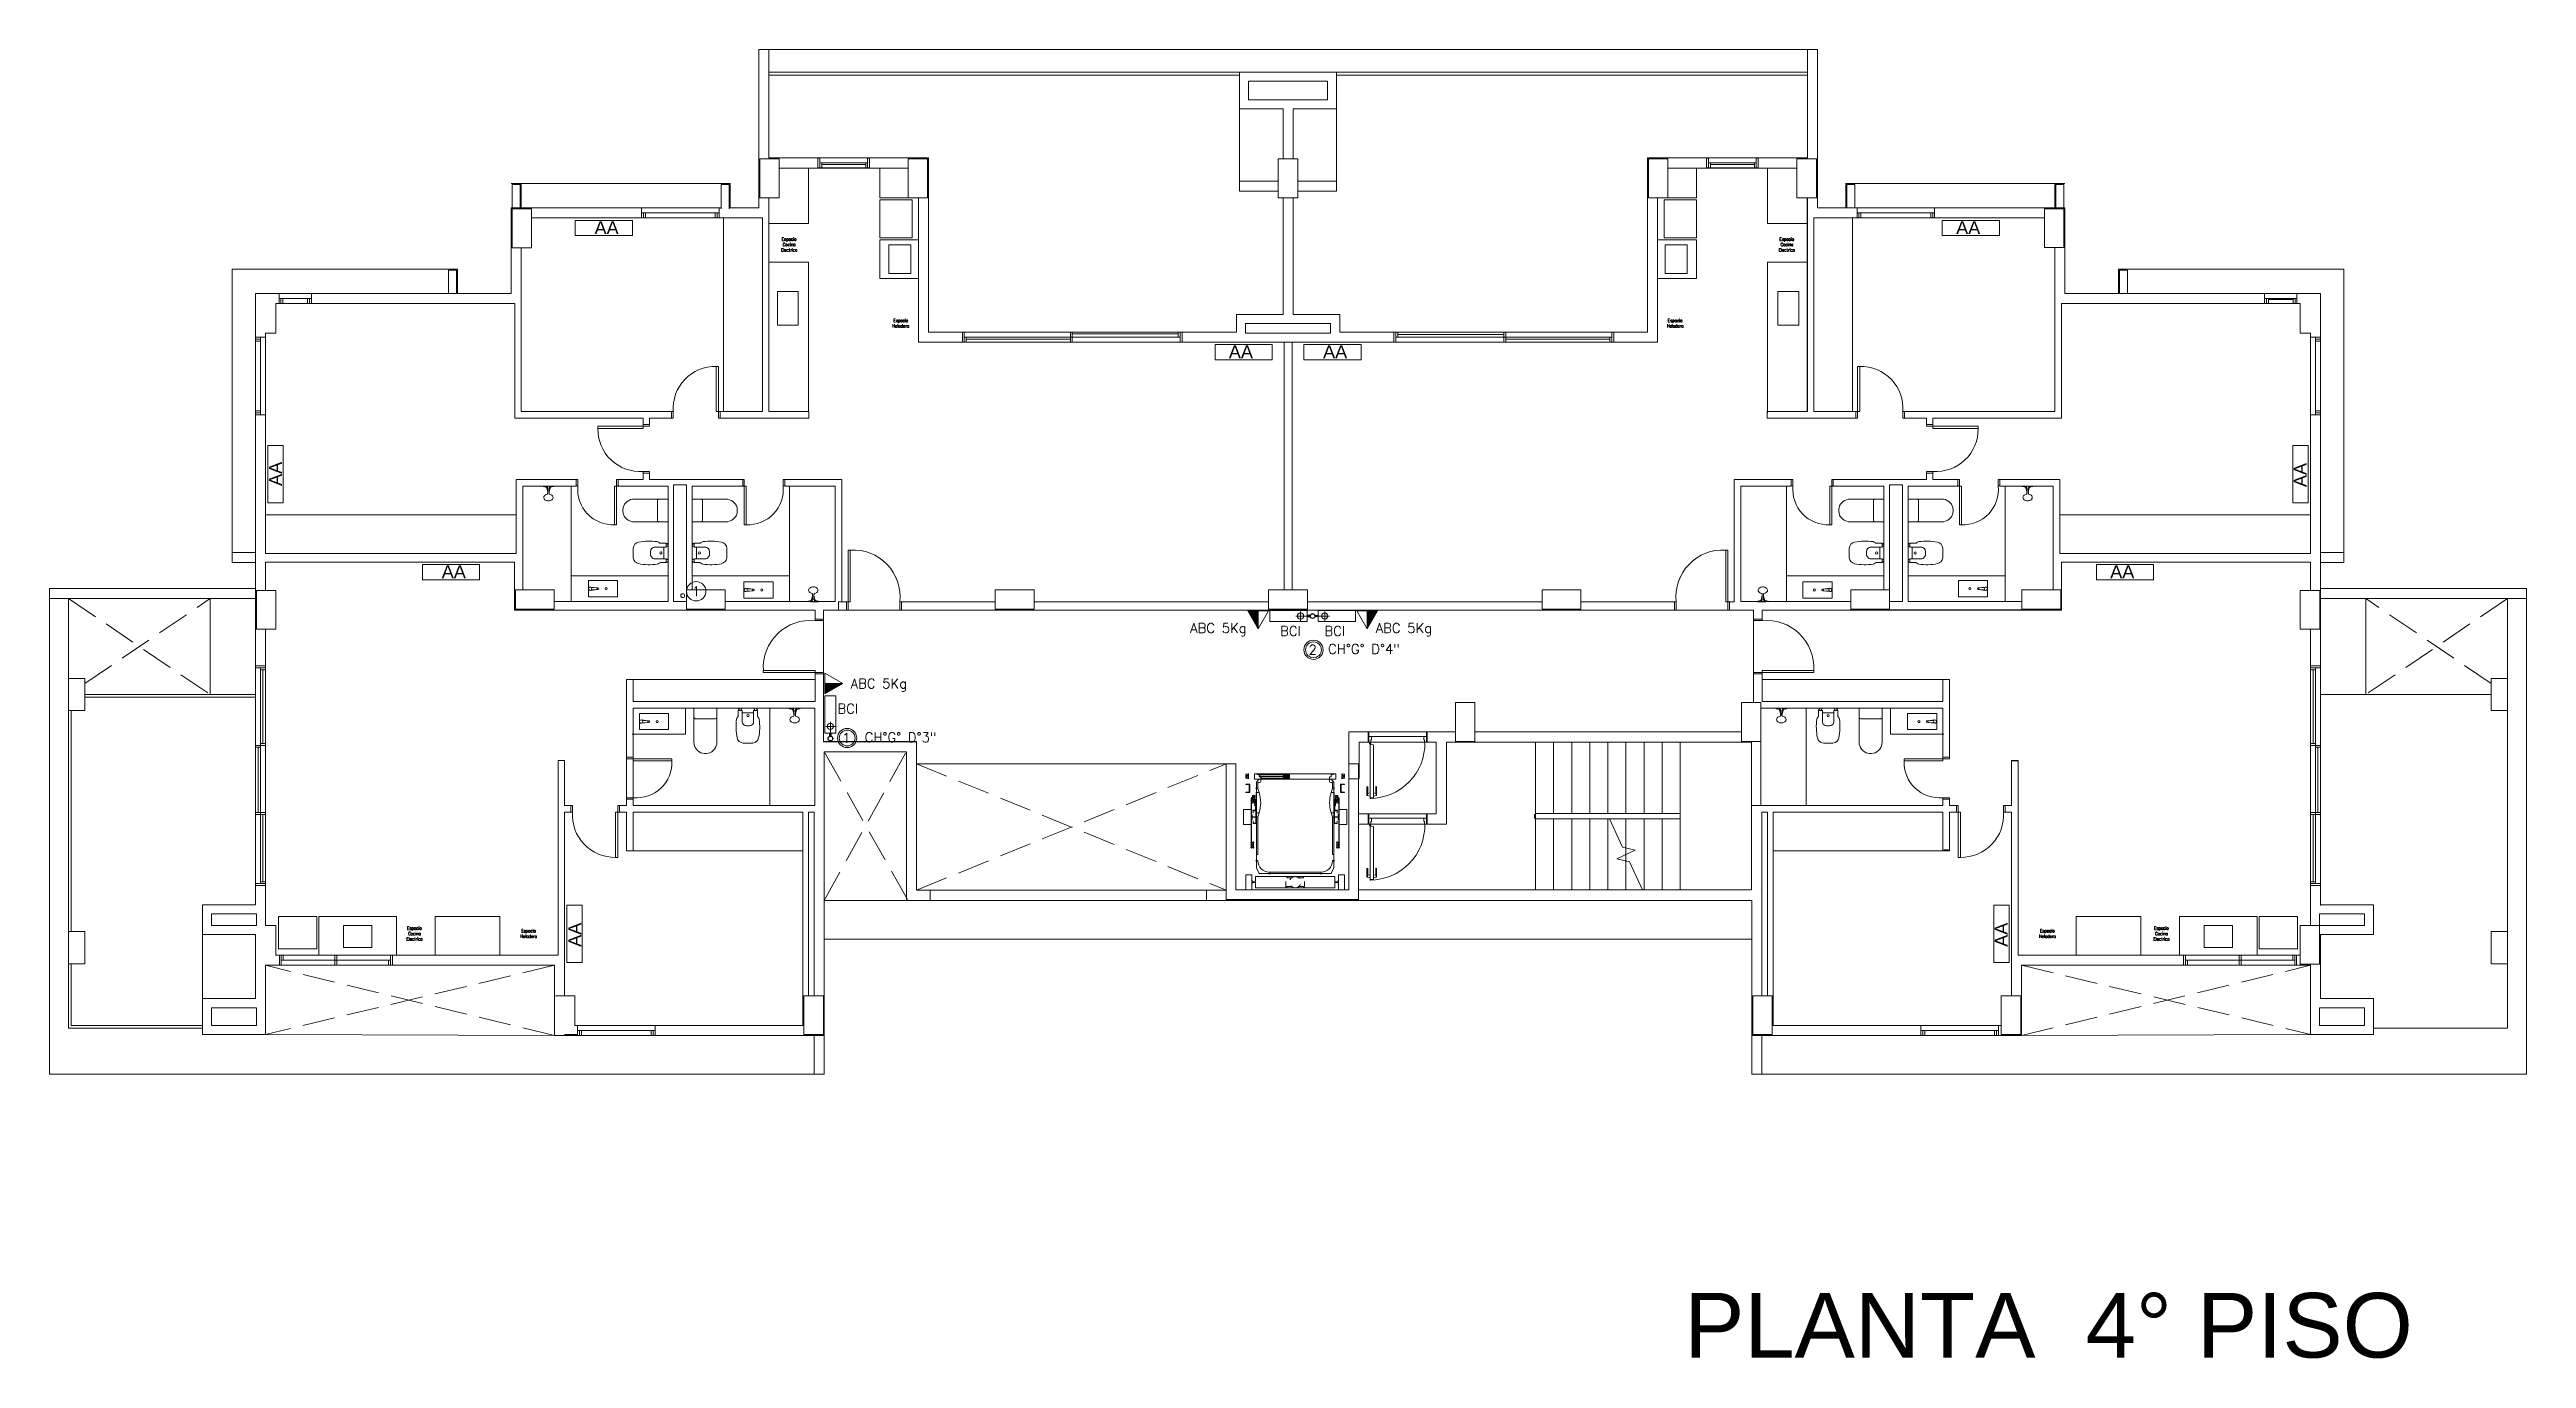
# Model space of a CAD drawing. Header units: millimetres. Extents: x 917 to 1168, y -421 to -23.
# Drawn here: x 996.27 to 1034.58, y -246.86 to -226.6 of the extents above; entities that cross this region are included whole.
import ezdxf
from ezdxf.enums import TextEntityAlignment as Align

# ---------------------------------------------------------------- set-up
doc = ezdxf.new("R2010")
doc.units = ezdxf.units.MM
doc.header["$LTSCALE"] = 0.1
for name, pattern in [('ACAD_ISO02W100', [15, 12, -3]), ('CENTER', [2.25, 1, -0.1, 0.05, -0.1, 1]), ('CONTINUA', [0]), ('DASHED', [0.7, 0.5, -0.2]), ('HIDDEN', [0.375, 0.25, -0.125]), ('HIDDEN2', [0.1875, 0.125, -0.0625]), ('Overhead', [0.003969, 0.002381, -0.001587])]:
    doc.linetypes.add(name, pattern=pattern)
doc.layers.get('0').update_dxf_attribs({"lineweight": 5})
for name, color, linetype, lineweight in [('00-Agua Fria', 5, 'ACAD_ISO02W100', 20), ('00-Texto AF', 7, 'Continuous', 18), ('00_Incendio_Bocas Incendio', 1, 'Continuous', 30), ('00_Incendio_Cañeria', 1, 'Continuous', 30), ('00_Incendio_Matafuego', 1, 'Continuous', 20), ('00_Incendio_Montantes', 1, 'Continuous', 30), ('00_Incendio_Numeracion Montantes', 1, 'Continuous', 30), ('00_Incendio_Textos', 7, 'Continuous', 13), ('A-DETL', 7, 'Continuous', 5), ('A-DETL-GENF', 7, 'Continuous', 5), ('A-DOOR-FRAM', 7, 'Continuous', 5), ('Arq-Equipamiento', 250, 'Continuous', 5), ('MUEBLES', 250, 'Continuous', 5), ('P-SANR-FIXT', 7, 'Continuous', 5)]:
    doc.layers.add(name, color=color, linetype=linetype, lineweight=lineweight)
doc.styles.add('Instal Sanit', font='techb___.ttf', dxfattribs={"height": 0.15})
doc.styles.add('Romans', font='romans.shx')
doc.styles.add('Romans 1.50', font='romans.shx', dxfattribs={"width": 0.8, "height": 0.15})
doc.styles.get("Standard").update_dxf_attribs({"font": 'arial.ttf'})

msp = doc.modelspace()

# ---------------------------------------------------------------- texts
at = {"layer": '00-Texto AF', "style": 'Romans'}
msp.add_text('1', height=0.15, rotation=0, dxfattribs=at).set_placement((1006.269, -234.988), align=Align.MIDDLE_CENTER)
at = {"layer": '00_Incendio_Textos', "color": 7, "char_height": 0.15, "width": 1.47222, "attachment_point": 2, "style": 'Instal Sanit'}
for insert in [(1014.271, -235.482), (1017.141, -235.482), (1009.019, -236.34)]:
    msp.add_mtext('\\pi-0.45,l0.6,t0.6;{\\Fromans|c0;ABC 5Kg}', dxfattribs=dict(at, insert=insert))
at = {"layer": '00_Incendio_Textos', "char_height": 0.15, "attachment_point": 8, "style": 'Romans'}
for insert in [(1015.461, -235.677), (1016.147, -235.677), (1008.614, -236.879)]:
    msp.add_mtext_dynamic_manual_height_columns('BCI', width=0.92514, gutter_width=0.75, heights=[0], dxfattribs=dict(at, insert=insert))
at = {"layer": '00_Incendio_Textos', "lineweight": 18, "char_height": 0.15, "attachment_point": 3}
for s, insert in [('\\A1;{\\Fromans|c0;CH°G° D°4"}', (1017.154, -235.805)), ('\\A1;{\\Fromans|c0;CH°G° D°3\\H1x;"}', (1009.986, -237.173))]:
    msp.add_mtext_dynamic_manual_height_columns(s, width=1.33303, gutter_width=12.5, heights=[0], dxfattribs=dict(at, insert=insert))
at = {"layer": '00_Incendio_Textos', "color": 7, "style": 'Romans', "flags": 8}
for tag, p in [('2', (1015.805, -235.893)), ('1', (1008.59, -237.258))]:
    msp.add_attdef(tag, text='1', height=0.15, dxfattribs=at).set_placement(p, align=Align.MIDDLE_CENTER)
at = {"layer": 'A-DOOR-FRAM'}
msp.add_text('PLANTA  4° PISO', height=1, dxfattribs=at).set_placement((1021.551, -246.845))

# ---------------------------------------------------------------- blocks, each defined once
blk = doc.blocks.new('g')
blk.add_lwpolyline([(0.6, 0.2), (0.1, 0.2, -0.198945), (0, 0.3, -0.198878), (-0.1, 0.4), (-0.1, 1.2, 0.414208), (-0.3, 1.5, 0.414219), (-0.5, 1.2, -0.000005), (-0.5, -1.3, 0.000002), (-0.5, -1.3, 0.999999), (-0.1, -1.3), (-0.1, -0.4, -0.198907), (0, -0.3, -0.198919), (0.1, -0.2), (0.6, -0.2)], format="xyb")
blk = doc.blocks.new('Shower-Valve_Trim-KOHLER-Alteo-K-TS45106 - 2_5 GPM_ 2BZ-Oil-Rubed Nickel-V9-2-TORRE-ARQ- PB _-2_14_')
at = {"color": 8}
for p, q in [((4.329, 6.322), (4.322, 6.321)), ((4.331, 6.357), (4.342, 6.4)), ((4.335, 6.358), (4.331, 6.357)), ((4.342, 6.4), (4.352, 6.443)), ((4.352, 6.443), (4.355, 6.441)), ((4.367, 6.379), (4.352, 6.381)), ((4.36, 6.413), (4.374, 6.407)), ((4.361, 6.48), (4.366, 6.476)), ((4.411, 6.367), (4.364, 6.367)), ((4.369, 6.383), (4.368, 6.38)), ((4.448, 6.364), (4.369, 6.383)), ((4.374, 6.406), (4.374, 6.403)), ((4.374, 6.403), (4.453, 6.384)), ((4.377, 6.419), (4.418, 6.397)), ((4.412, 6.368), (4.413, 6.369)), ((4.419, 6.395), (4.419, 6.397)), ((4.46, 6.358), (4.452, 6.36)), ((4.458, 6.385), (4.466, 6.383))]:
    blk.add_line(p, q, dxfattribs=at)
for centre, radius, start, end in [((4.328, 6.327), 0.00488, 280.6447, 329.2512), ((3.694, 6.704), 0.742, 329.2512, 332.5706), ((4.334, 6.361), 0.00318, 277.5027, 325.6058), ((4.152, 6.485), 0.224, 325.6058, 331.631), ((4.352, 6.378), 0.00308, 84.7991, 151.631), ((4.366, 6.355), 0.0149, 139.9319, 152.5706), ((4.353, 6.439), 0.00318, 6.8967, 54.9998), ((4.36, 6.36), 0.00706, 97.5233, 139.9319), ((4.134, 6.412), 0.224, 0.8715, 6.8967), ((4.361, 6.416), 0.00308, 180.8715, 247.7034), ((4.359, 6.368), 0.000695, 277.5233, 356.273), ((4.36, 6.368), 0.000526, 67.974, 174.1815), ((4.364, 6.377), 0.00985, 247.974, 269.7963), ((4.363, 6.472), 0.00488, 3.2512, 51.8578), ((4.367, 6.38), 0.000995, 264.7991, 346.2512), ((3.627, 6.43), 0.742, 359.9319, 3.2512), ((4.384, 6.429), 0.0149, 179.9319, 192.5706), ((4.377, 6.427), 0.00706, 192.5706, 234.9792), ((4.372, 6.421), 0.000695, 336.2295, 54.9792), ((4.373, 6.421), 0.000526, 158.321, 264.5285), ((4.372, 6.41), 0.00985, 62.7062, 84.5285), ((4.373, 6.406), 0.000995, 346.2512, 67.7034), ((4.411, 6.368), 0.000762, 270.102, 0.7892), ((4.413, 6.368), 0.000925, 95.992, 180.7892), ((4.413, 6.368), 0.000513, 166.2512, 262.7617), ((4.431, 6.016), 0.351, 89.9462, 93.0688), ((4.418, 6.397), 0.000762, 331.7133, 62.4005), ((4.42, 6.396), 0.000513, 69.7408, 166.2512), ((4.419, 6.396), 0.000925, 151.7133, 236.5105), ((4.599, 6.699), 0.351, 239.4337, 242.5563), ((4.451, 6.374), 0.0125, 223.4853, 233.5491), ((4.444, 6.365), 0.00187, 233.5491, 279.6431), ((4.45, 6.373), 0.0125, 98.9534, 109.0171), ((4.449, 6.384), 0.00187, 52.8594, 98.9534), ((4.454, 6.367), 0.00706, 209.187, 256.2512), ((4.423, 6.369), 0.0319, 28.2837, 30.72), ((4.456, 6.378), 0.00706, 76.2512, 123.3154), ((4.55, 6.348), 0.0905, 173.6286, 201.4124), ((4.55, 6.35), 0.0905, 131.0901, 158.8739), ((4.509, 6.332), 0.0469, 201.4124, 234.3622), ((4.505, 6.327), 0.0399, 234.3622, 269.3279), ((4.522, 6.383), 0.0469, 98.1403, 131.0901), ((4.505, 6.328), 0.0408, 269.3279, 296.2423), ((4.521, 6.39), 0.0399, 63.1746, 98.1403), ((4.495, 6.35), 0.0652, 296.2423, 318.5898), ((4.52, 6.389), 0.0408, 36.2602, 63.1746), ((4.478, 6.364), 0.0869, 318.5898, 333.2817), ((4.501, 6.375), 0.0652, 13.9127, 36.2602), ((4.467, 6.37), 0.0998, 333.2817, 346.2512), ((4.48, 6.369), 0.0869, 359.2207, 13.9127), ((4.467, 6.37), 0.0998, 346.2512, 359.2207)]:
    blk.add_arc(centre, radius, start, end, dxfattribs=at)
blk = doc.blocks.new('Sanitary_Toilets_Ceramica-Catalano_Zero-70-One-Piece-Close-Coupled-Syphonic - Default-V1-2-TORRE-ARQ- PB _-2_14_')
at = {"layer": 'A-DETL-GENF', "color": 8}
for p, q in [((0.044, 0.177), (0.001, 0.177)), ((0.089, 0.177), (0.044, 0.177)), ((0.133, 0.177), (0.089, 0.177)), ((0.133, 0.177), (0.142, 0.176)), ((0.524, 0.177), (0.133, 0.177)), ((0.142, 0.176), (0.133, 0.177)), ((0.142, 0.176), (0.151, 0.171)), ((0.151, 0.171), (0.142, 0.176)), ((0.151, 0.171), (0.157, 0.165)), ((0.157, 0.165), (0.151, 0.171)), ((0.157, 0.165), (0.162, 0.156)), ((0.162, 0.156), (0.157, 0.165)), ((0.162, 0.156), (0.163, 0.147)), ((0.163, 0.147), (0.162, 0.156)), ((0.163, 0.147), (0.163, -0.147)), ((0.163, 0.098), (0.163, 0.147)), ((0.163, 0.049), (0.163, 0.098)), ((0.163, 0), (0.163, 0.049)), ((0.553, 0.175), (0.524, 0.177)), ((0.581, 0.167), (0.553, 0.175)), ((0.608, 0.156), (0.581, 0.167)), ((0.633, 0.14), (0.608, 0.156)), ((0.654, 0.12), (0.633, 0.14)), ((0.672, 0.097), (0.654, 0.12)), ((0.686, 0.071), (0.672, 0.097)), ((0.696, 0.043), (0.686, 0.071)), ((0.7, 0.015), (0.696, 0.043)), ((0.7, -0.015), (0.7, 0.015)), ((0.001, -0.177), (0.044, -0.177)), ((0.044, -0.177), (0.089, -0.177)), ((0.089, -0.177), (0.133, -0.177)), ((0.142, -0.176), (0.133, -0.177)), ((0.133, -0.177), (0.142, -0.176)), ((0.133, -0.177), (0.524, -0.177)), ((0.151, -0.171), (0.142, -0.176)), ((0.142, -0.176), (0.151, -0.171)), ((0.157, -0.165), (0.151, -0.171)), ((0.151, -0.171), (0.157, -0.165)), ((0.162, -0.156), (0.157, -0.165)), ((0.157, -0.165), (0.162, -0.156)), ((0.163, -0.147), (0.162, -0.156)), ((0.162, -0.156), (0.163, -0.147)), ((0.163, -0.049), (0.163, 0)), ((0.163, -0.098), (0.163, -0.049)), ((0.163, -0.147), (0.163, -0.098)), ((0.524, -0.177), (0.553, -0.175)), ((0.553, -0.175), (0.581, -0.167)), ((0.581, -0.167), (0.608, -0.156)), ((0.608, -0.156), (0.633, -0.14)), ((0.633, -0.14), (0.654, -0.12)), ((0.654, -0.12), (0.672, -0.097)), ((0.672, -0.097), (0.686, -0.071)), ((0.686, -0.071), (0.696, -0.043)), ((0.696, -0.043), (0.7, -0.015))]:
    blk.add_line(p, q, dxfattribs=at)
blk = doc.blocks.new('Vitreous china bidet _ Debba _ Roca _ 355994xx0 - White - Debba- Roca-2705266-2-TORRE-ARQ- PB _-2_14_')
at = {"layer": 'P-SANR-FIXT', "color": 8}
for p, q in [((-0.024, 0.169), (-0.024, 0.08)), ((-0.024, 0.08), (-0.019, 0.08)), ((-0.019, 0.08), (-0.019, 0.06)), ((-0.019, 0.08), (0.022, 0.08)), ((-0.019, 0.06), (-0.006, 0.06)), ((-0.006, 0.06), (-0.006, 0.051)), ((0.022, 0.08), (0.036, 0.08)), ((0.022, 0.06), (0.022, 0.08)), ((0.026, 0.06), (0.022, 0.06)), ((0.026, 0.051), (0.026, 0.06)), ((0.036, 0.08), (0.036, 0.262)), ((0.036, 0.116), (0.214, 0.116)), ((0.214, 0.262), (0.214, 0.08)), ((0.214, 0.08), (0.228, 0.08)), ((0.224, 0.06), (0.228, 0.06)), ((0.224, 0.051), (0.224, 0.06)), ((0.228, 0.08), (0.269, 0.08)), ((0.228, 0.06), (0.228, 0.08)), ((0.256, 0.051), (0.256, 0.06)), ((0.256, 0.06), (0.269, 0.06)), ((0.269, 0.06), (0.269, 0.08)), ((0.269, 0.08), (0.274, 0.08)), ((0.274, 0.08), (0.274, 0.169))]:
    blk.add_line(p, q, dxfattribs=at)
for centre, radius, start, end in [((0.809, 0.337), 0.867, 168.7556, 187.8739), ((0.058, 0.487), 0.101, 93.8692, 168.7556), ((0.125, -0.511), 1.101, 86.1308, 93.8692), ((0.192, 0.487), 0.101, 11.2444, 86.1308), ((-0.559, 0.337), 0.867, 352.1261, 11.2444), ((0.009, 0.227), 0.0594, 187.8739, 225.1331), ((-0.041, 0.169), 0.0175, 0, 63.7001), ((0.1, 0.253), 0.0649, 110.1691, 171.8309), ((0.129, 0.135), 0.186, 91.3288, 106.151), ((0.125, 0.161), 0.0175, 0, 180), ((0.125, 0.161), 0.0175, 180, 0), ((0.121, 0.135), 0.186, 73.849, 88.6712), ((0.15, 0.253), 0.0649, 8.1691, 69.8309), ((0.29, 0.169), 0.0167, 126.2715, 179.7285), ((0.241, 0.227), 0.0594, 311.2548, 352.1261)]:
    blk.add_arc(centre, radius, start, end, dxfattribs=at)
blk = doc.blocks.new('Bacha 45x25cm')
at = {"layer": 'MUEBLES', "color": 8}
for p, q in [((0.112, 0.146), (0.099, 0.028)), ((0.106, 0.062), (0.113, 0.127)), ((0.137, 0.126), (0.144, 0.062)), ((0.138, 0.146), (0.151, 0.028))]:
    blk.add_line(p, q, dxfattribs=at)
blk.add_lwpolyline([(0, 0.45), (0.25, 0.45), (0.25, 0), (0, 0)], close=True, dxfattribs=at)
blk.add_circle((0.125, 0.275), 0.0166, dxfattribs=at)
for centre, radius, start, end in [((0.125, 0.028), 0.0256, 168.1721, 11.8279), ((0.125, 0.062), 0.0188, 167.2829, 12.8468), ((0.125, 0.146), 0.0134, 0, 180), ((0.125, 0.126), 0.0117, 360, 173.6414)]:
    blk.add_arc(centre, radius, start, end, dxfattribs=at)
blk = doc.blocks.new('Shower-Valve_Trim-KOHLER-Alteo-K-TS45106 - 2_5 GPM_ 2BZ-Oil-Rubed Nickel-V13-2-TORRE-ARQ- PB _-2_14_')
at = {"layer": 'P-SANR-FIXT'}
for p, q in [((1.475, -12.251), (1.467, -12.249)), ((1.473, -12.225), (1.481, -12.227)), ((1.56, -12.27), (1.481, -12.25)), ((1.486, -12.23), (1.564, -12.25)), ((1.521, -12.234), (1.521, -12.236)), ((1.522, -12.234), (1.569, -12.234)), ((1.564, -12.25), (1.565, -12.247)), ((1.566, -12.246), (1.581, -12.247)), ((1.602, -12.224), (1.592, -12.267)), ((1.599, -12.224), (1.602, -12.224)), ((1.611, -12.188), (1.602, -12.224)), ((1.604, -12.189), (1.611, -12.188)), ((1.514, -12.262), (1.514, -12.263)), ((1.556, -12.286), (1.515, -12.264)), ((1.559, -12.273), (1.56, -12.27)), ((1.573, -12.28), (1.559, -12.274)), ((1.572, -12.346), (1.567, -12.342)), ((1.581, -12.31), (1.572, -12.346)), ((1.581, -12.31), (1.578, -12.308)), ((1.592, -12.267), (1.581, -12.31))]:
    blk.add_line(p, q, dxfattribs=at)
for centre, radius, start, end in [((1.466, -12.236), 0.0998, 166.2582, 179.2277), ((1.454, -12.236), 0.0869, 179.2277, 193.9197), ((1.433, -12.241), 0.0652, 193.9197, 216.2672), ((1.466, -12.236), 0.0998, 153.2887, 166.2582), ((1.455, -12.231), 0.0869, 138.5968, 153.2887), ((1.439, -12.216), 0.0652, 116.2493, 138.5968), ((1.428, -12.194), 0.0408, 89.3349, 116.2493), ((1.428, -12.193), 0.0399, 54.3692, 89.3349), ((1.383, -12.217), 0.0905, 311.0971, 338.8809), ((1.424, -12.199), 0.0469, 21.4194, 54.3692), ((1.383, -12.215), 0.0905, 353.6356, 21.4194), ((1.477, -12.245), 0.00706, 256.2582, 303.3224), ((1.479, -12.234), 0.00706, 29.194, 76.2582), ((1.511, -12.236), 0.0319, 208.2907, 210.727), ((1.484, -12.251), 0.00187, 232.8664, 278.9604), ((1.483, -12.24), 0.0125, 278.9604, 289.0241), ((1.489, -12.232), 0.00187, 53.5561, 99.6501), ((1.483, -12.241), 0.0125, 43.4923, 53.5561), ((1.335, -12.566), 0.351, 59.4407, 62.5633), ((1.502, -11.883), 0.351, 269.9532, 273.0757), ((1.52, -12.234), 0.000513, 346.2582, 82.7687), ((1.522, -12.235), 0.000762, 90.109, 180.7962), ((1.521, -12.235), 0.000925, 275.999, 0.7962), ((1.566, -12.247), 0.000995, 84.8061, 166.2582), ((1.569, -12.244), 0.00985, 67.981, 89.8033), ((1.573, -12.234), 0.000526, 247.981, 354.1885), ((1.574, -12.235), 0.000695, 97.5303, 176.28), ((1.573, -12.227), 0.00706, 277.5303, 319.9389), ((1.567, -12.222), 0.0149, 319.9389, 332.5776), ((2.239, -12.57), 0.742, 149.2582, 152.5776), ((1.581, -12.244), 0.00308, 264.8061, 331.638), ((1.781, -12.352), 0.224, 145.6128, 151.638), ((1.599, -12.227), 0.00318, 97.5097, 145.6128), ((1.605, -12.194), 0.00488, 100.6517, 149.2582), ((1.413, -12.256), 0.0408, 216.2672, 243.1815), ((1.412, -12.257), 0.0399, 243.1815, 278.1473), ((1.411, -12.25), 0.0469, 278.1473, 311.0971), ((1.513, -12.263), 0.000513, 249.7478, 346.2582), ((1.514, -12.263), 0.000925, 331.7203, 56.5175), ((1.515, -12.264), 0.000762, 151.7203, 242.4075), ((1.561, -12.277), 0.00985, 242.7132, 264.5355), ((1.56, -12.273), 0.000995, 166.2582, 247.7104), ((1.561, -12.288), 0.000695, 156.2365, 234.9862), ((1.56, -12.287), 0.000526, 338.328, 84.5355), ((1.557, -12.294), 0.00706, 12.5776, 54.9862), ((1.549, -12.296), 0.0149, 359.9389, 12.5776), ((2.306, -12.297), 0.742, 179.9389, 183.2582), ((1.57, -12.338), 0.00488, 183.2582, 231.8648), ((1.572, -12.282), 0.00308, 0.8785, 67.7104), ((1.799, -12.279), 0.224, 180.8785, 186.9037), ((1.58, -12.306), 0.00318, 186.9037, 235.0068)]:
    blk.add_arc(centre, radius, start, end, dxfattribs=at)
blk = doc.blocks.new('Shower-Valve_Trim-KOHLER-Alteo-K-TS45106 - 2_5 GPM_ 2BZ-Oil-Rubed Nickel-V14-2-TORRE-ARQ- PB _-2_14_')
at = {"color": 8}
for p, q in [((1.475, -12.251), (1.467, -12.249)), ((1.473, -12.225), (1.481, -12.227)), ((1.56, -12.27), (1.481, -12.25)), ((1.486, -12.23), (1.564, -12.25)), ((1.521, -12.234), (1.521, -12.236)), ((1.522, -12.234), (1.569, -12.234)), ((1.564, -12.25), (1.565, -12.247)), ((1.566, -12.246), (1.581, -12.247)), ((1.602, -12.224), (1.592, -12.267)), ((1.599, -12.224), (1.602, -12.224)), ((1.611, -12.188), (1.602, -12.224)), ((1.604, -12.189), (1.611, -12.188)), ((1.514, -12.262), (1.514, -12.263)), ((1.556, -12.286), (1.515, -12.264)), ((1.559, -12.273), (1.56, -12.27)), ((1.573, -12.28), (1.559, -12.274)), ((1.572, -12.346), (1.567, -12.342)), ((1.581, -12.31), (1.572, -12.346)), ((1.581, -12.31), (1.578, -12.308)), ((1.592, -12.267), (1.581, -12.31))]:
    blk.add_line(p, q, dxfattribs=at)
for centre, radius, start, end in [((1.466, -12.236), 0.0998, 166.2582, 179.2277), ((1.454, -12.236), 0.0869, 179.2277, 193.9197), ((1.433, -12.241), 0.0652, 193.9197, 216.2672), ((1.466, -12.236), 0.0998, 153.2887, 166.2582), ((1.455, -12.231), 0.0869, 138.5968, 153.2887), ((1.439, -12.216), 0.0652, 116.2493, 138.5968), ((1.428, -12.194), 0.0408, 89.3349, 116.2493), ((1.428, -12.193), 0.0399, 54.3692, 89.3349), ((1.383, -12.217), 0.0905, 311.0971, 338.8809), ((1.424, -12.199), 0.0469, 21.4194, 54.3692), ((1.383, -12.215), 0.0905, 353.6356, 21.4194), ((1.477, -12.245), 0.00706, 256.2582, 303.3224), ((1.479, -12.234), 0.00706, 29.194, 76.2582), ((1.511, -12.236), 0.0319, 208.2907, 210.727), ((1.484, -12.251), 0.00187, 232.8664, 278.9604), ((1.483, -12.24), 0.0125, 278.9604, 289.0241), ((1.489, -12.232), 0.00187, 53.5561, 99.6501), ((1.483, -12.241), 0.0125, 43.4923, 53.5561), ((1.335, -12.566), 0.351, 59.4407, 62.5633), ((1.502, -11.883), 0.351, 269.9532, 273.0757), ((1.52, -12.234), 0.000513, 346.2582, 82.7687), ((1.522, -12.235), 0.000762, 90.109, 180.7962), ((1.521, -12.235), 0.000925, 275.999, 0.7962), ((1.566, -12.247), 0.000995, 84.8061, 166.2582), ((1.569, -12.244), 0.00985, 67.981, 89.8033), ((1.573, -12.234), 0.000526, 247.981, 354.1885), ((1.574, -12.235), 0.000695, 97.5303, 176.28), ((1.573, -12.227), 0.00706, 277.5303, 319.9389), ((1.567, -12.222), 0.0149, 319.9389, 332.5776), ((2.239, -12.57), 0.742, 149.2582, 152.5776), ((1.581, -12.244), 0.00308, 264.8061, 331.638), ((1.781, -12.352), 0.224, 145.6128, 151.638), ((1.599, -12.227), 0.00318, 97.5097, 145.6128), ((1.605, -12.194), 0.00488, 100.6517, 149.2582), ((1.413, -12.256), 0.0408, 216.2672, 243.1815), ((1.412, -12.257), 0.0399, 243.1815, 278.1473), ((1.411, -12.25), 0.0469, 278.1473, 311.0971), ((1.513, -12.263), 0.000513, 249.7478, 346.2582), ((1.514, -12.263), 0.000925, 331.7203, 56.5175), ((1.515, -12.264), 0.000762, 151.7203, 242.4075), ((1.561, -12.277), 0.00985, 242.7132, 264.5355), ((1.56, -12.273), 0.000995, 166.2582, 247.7104), ((1.561, -12.288), 0.000695, 156.2365, 234.9862), ((1.56, -12.287), 0.000526, 338.328, 84.5355), ((1.557, -12.294), 0.00706, 12.5776, 54.9862), ((1.549, -12.296), 0.0149, 359.9389, 12.5776), ((2.306, -12.297), 0.742, 179.9389, 183.2582), ((1.57, -12.338), 0.00488, 183.2582, 231.8648), ((1.572, -12.282), 0.00308, 0.8785, 67.7104), ((1.799, -12.279), 0.224, 180.8785, 186.9037), ((1.58, -12.306), 0.00318, 186.9037, 235.0068)]:
    blk.add_arc(centre, radius, start, end, dxfattribs=at)
blk = doc.blocks.new('Shower-Valve_Trim-KOHLER-Alteo-K-TS45106 - 2_5 GPM_ 2BZ-Oil-Rubed Nickel-684691-2-TORRE-ARQ- PB _-2_14_')
at = {"color": 8}
for p, q in [((6.695, 2.779), (6.688, 2.777)), ((6.697, 2.814), (6.707, 2.857)), ((6.7, 2.814), (6.697, 2.814)), ((6.707, 2.857), (6.718, 2.9)), ((6.718, 2.9), (6.721, 2.898)), ((6.733, 2.836), (6.718, 2.837)), ((6.726, 2.87), (6.74, 2.864)), ((6.727, 2.936), (6.732, 2.932)), ((6.777, 2.824), (6.73, 2.824)), ((6.735, 2.84), (6.734, 2.837)), ((6.813, 2.82), (6.735, 2.84)), ((6.74, 2.863), (6.74, 2.86)), ((6.74, 2.86), (6.818, 2.84)), ((6.743, 2.876), (6.784, 2.854)), ((6.778, 2.824), (6.778, 2.826)), ((6.785, 2.852), (6.785, 2.853)), ((6.826, 2.815), (6.818, 2.817)), ((6.824, 2.841), (6.832, 2.839))]:
    blk.add_line(p, q, dxfattribs=at)
for centre, radius, start, end in [((6.694, 2.783), 0.00488, 280.6377, 329.2443), ((6.06, 3.16), 0.742, 329.2443, 332.5636), ((6.7, 2.817), 0.00318, 277.4957, 325.5988), ((6.518, 2.942), 0.224, 325.5988, 331.624), ((6.718, 2.834), 0.00308, 84.7921, 151.624), ((6.732, 2.812), 0.0149, 139.9249, 152.5636), ((6.719, 2.895), 0.00318, 6.8897, 54.9928), ((6.726, 2.817), 0.00706, 97.5163, 139.9249), ((6.5, 2.869), 0.224, 0.8645, 6.8897), ((6.727, 2.872), 0.00308, 180.8645, 247.6964), ((6.725, 2.824), 0.000695, 277.5163, 356.266), ((6.73, 2.834), 0.00985, 247.967, 269.7893), ((6.726, 2.824), 0.000526, 67.967, 174.1745), ((6.729, 2.928), 0.00488, 3.2443, 51.8508), ((6.733, 2.837), 0.000995, 264.7921, 346.2443), ((5.993, 2.887), 0.742, 359.9249, 3.2443), ((6.75, 2.886), 0.0149, 179.9249, 192.5636), ((6.742, 2.884), 0.00706, 192.5636, 234.9722), ((6.738, 2.878), 0.000695, 336.2225, 54.9722), ((6.739, 2.877), 0.000526, 158.314, 264.5215), ((6.738, 2.867), 0.00985, 62.6992, 84.5215), ((6.739, 2.863), 0.000995, 346.2443, 67.6964), ((6.777, 2.825), 0.000762, 270.095, 0.7822), ((6.779, 2.825), 0.000925, 95.985, 180.7822), ((6.779, 2.824), 0.000513, 166.2443, 262.7547), ((6.797, 2.473), 0.351, 89.9392, 93.0618), ((6.784, 2.853), 0.000762, 331.7063, 62.3935), ((6.785, 2.853), 0.000925, 151.7063, 236.5035), ((6.786, 2.853), 0.000513, 69.7338, 166.2443), ((6.964, 3.156), 0.351, 239.4267, 242.5493), ((6.816, 2.83), 0.0125, 223.4783, 233.5421), ((6.81, 2.822), 0.00187, 233.5421, 279.6361), ((6.816, 2.83), 0.0125, 98.9464, 109.0102), ((6.82, 2.824), 0.00706, 209.1801, 256.2443), ((6.815, 2.841), 0.00187, 52.8524, 98.9464), ((6.788, 2.826), 0.0319, 28.2767, 30.713), ((6.822, 2.834), 0.00706, 76.2443, 123.3084), ((6.916, 2.805), 0.0905, 173.6216, 201.4054), ((6.916, 2.807), 0.0905, 131.0831, 158.8669), ((6.875, 2.789), 0.0469, 201.4054, 234.3552), ((6.871, 2.783), 0.0399, 234.3552, 269.3209), ((6.888, 2.84), 0.0469, 98.1333, 131.0831), ((6.871, 2.784), 0.0408, 269.3209, 296.2353), ((6.887, 2.847), 0.0399, 63.1676, 98.1333), ((6.86, 2.806), 0.0652, 296.2353, 318.5828), ((6.886, 2.846), 0.0408, 36.2532, 63.1676), ((6.844, 2.82), 0.0869, 318.5828, 333.2748), ((6.867, 2.831), 0.0652, 13.9057, 36.2532), ((6.833, 2.826), 0.0998, 333.2748, 346.2443), ((6.833, 2.826), 0.0998, 346.2443, 359.2137), ((6.845, 2.826), 0.0869, 359.2137, 13.9057)]:
    blk.add_arc(centre, radius, start, end, dxfattribs=at)
blk = doc.blocks.new('2-3y4P F')
at = {"color": 8, "lineweight": 18}
for p, q in [((744.734, -257.24), (744.579, -257.24)), ((744.579, -257.24), (744.579, -259.689)), ((744.734, -258.917), (744.734, -257.24)), ((744.734, -257.24), (760.799, -257.24)), ((760.954, -257.24), (760.799, -257.24)), ((760.799, -257.24), (760.799, -258.917)), ((760.954, -259.689), (760.954, -257.24)), ((752.017, -257.589), (744.734, -257.589)), ((752.017, -257.636), (744.734, -257.636)), ((752.017, -257.589), (752.017, -258.156)), ((753.515, -257.589), (752.017, -257.589)), ((752.157, -258.016), (752.157, -257.729)), ((752.157, -257.729), (753.375, -257.729)), ((753.375, -257.729), (753.375, -258.016)), ((753.515, -258.156), (753.515, -257.589)), ((753.515, -257.589), (760.799, -257.589)), ((753.515, -257.636), (760.799, -257.636)), ((752.017, -258.156), (752.689, -258.156)), ((752.017, -259.276), (752.017, -258.156)), ((753.375, -258.016), (752.157, -258.016)), ((752.689, -258.156), (752.689, -258.932)), ((752.844, -258.932), (752.844, -258.156)), ((752.844, -258.156), (753.515, -258.156)), ((753.515, -258.156), (753.515, -259.276)), ((744.719, -258.932), (744.594, -258.932)), ((744.594, -258.932), (744.594, -259.073)), ((744.894, -258.932), (744.719, -258.932)), ((744.719, -258.932), (744.894, -258.932)), ((745.493, -258.917), (744.734, -258.917)), ((744.894, -259.057), (744.894, -258.932)), ((744.894, -258.932), (744.894, -259.073)), ((745.493, -258.919), (745.493, -258.917)), ((745.493, -258.917), (746.293, -258.917)), ((745.493, -259.071), (745.493, -258.919)), ((745.493, -258.919), (745.523, -258.919)), ((745.523, -258.919), (745.523, -259.071)), ((745.523, -259.071), (745.523, -258.995)), ((745.523, -258.995), (745.553, -258.995)), ((745.553, -258.995), (745.553, -259.071)), ((746.233, -258.995), (745.553, -258.995)), ((746.233, -259.071), (746.233, -258.995)), ((746.233, -258.995), (746.263, -258.995)), ((746.263, -259.071), (746.263, -258.919)), ((746.263, -258.919), (746.293, -258.919)), ((746.263, -258.995), (746.263, -259.071)), ((747.207, -258.917), (746.293, -258.917)), ((746.293, -258.917), (746.293, -258.919)), ((746.293, -258.919), (746.293, -259.071)), ((747.051, -258.932), (746.892, -258.932)), ((746.892, -258.932), (746.892, -259.057)), ((746.892, -258.932), (747.051, -258.932)), ((746.892, -259.073), (746.892, -258.932)), ((747.192, -258.932), (747.051, -258.932)), ((747.192, -259.532), (747.192, -258.932)), ((747.192, -258.932), (747.192, -259.532)), ((747.207, -261.611), (747.207, -258.917)), ((752.689, -258.932), (752.616, -258.932)), ((752.616, -258.932), (752.616, -259.276)), ((752.704, -258.932), (752.689, -258.932)), ((752.689, -258.932), (752.844, -258.932)), ((752.829, -258.932), (752.704, -258.932)), ((752.844, -258.932), (752.829, -258.932)), ((752.916, -258.932), (752.844, -258.932)), ((752.916, -259.276), (752.916, -258.932)), ((758.326, -258.917), (758.326, -261.611)), ((759.24, -258.917), (758.326, -258.917)), ((758.482, -258.932), (758.341, -258.932)), ((758.341, -258.932), (758.341, -259.532)), ((758.641, -258.932), (758.482, -258.932)), ((758.641, -259.057), (758.641, -258.932)), ((758.641, -258.932), (758.641, -259.073)), ((759.24, -258.919), (759.24, -258.917)), ((759.24, -258.917), (760.04, -258.917)), ((759.27, -258.919), (759.24, -258.919)), ((759.24, -258.919), (759.24, -259.071)), ((759.27, -259.071), (759.27, -258.919)), ((759.3, -258.995), (759.27, -258.995)), ((759.27, -258.995), (759.27, -259.071)), ((759.3, -259.071), (759.3, -258.995)), ((759.3, -258.995), (759.98, -258.995)), ((760.01, -258.995), (759.98, -258.995)), ((759.98, -258.995), (759.98, -259.071)), ((760.04, -258.919), (760.01, -258.919)), ((760.01, -258.919), (760.01, -259.071)), ((760.01, -259.071), (760.01, -258.995)), ((760.799, -258.917), (760.04, -258.917)), ((760.04, -258.917), (760.04, -258.919)), ((760.04, -259.071), (760.04, -258.919)), ((760.814, -258.932), (760.639, -258.932)), ((760.639, -258.932), (760.639, -259.057)), ((760.639, -259.073), (760.639, -258.932)), ((760.939, -258.932), (760.814, -258.932)), ((760.939, -259.073), (760.939, -258.932)), ((740.905, -259.312), (740.75, -259.312)), ((740.89, -259.327), (740.765, -259.327)), ((740.765, -259.327), (740.765, -259.689)), ((740.89, -259.327), (740.89, -259.689)), ((740.905, -259.689), (740.905, -259.312)), ((743.981, -259.312), (740.905, -259.312)), ((744.136, -259.312), (743.981, -259.312)), ((744.121, -259.327), (743.996, -259.327)), ((743.996, -259.327), (743.996, -259.704)), ((744.121, -259.327), (744.121, -259.704)), ((744.136, -259.689), (744.136, -259.312)), ((744.594, -259.073), (744.594, -259.532)), ((744.594, -259.532), (744.594, -259.073)), ((744.894, -259.058), (744.894, -259.057)), ((744.894, -259.07), (744.894, -259.058)), ((744.894, -259.071), (744.894, -259.07)), ((744.894, -259.073), (744.894, -259.071)), ((744.894, -259.532), (744.894, -259.073)), ((744.894, -259.073), (745.493, -259.073)), ((745.347, -259.073), (745.347, -259.932)), ((745.493, -259.073), (745.493, -259.071)), ((745.523, -259.071), (745.493, -259.071)), ((746.293, -259.073), (745.493, -259.073)), ((745.553, -259.071), (745.523, -259.071)), ((745.553, -259.018), (745.553, -259.009)), ((746.233, -259.018), (745.553, -259.018)), ((745.553, -259.071), (746.233, -259.071)), ((746.233, -259.009), (746.233, -259.018)), ((746.263, -259.071), (746.233, -259.071)), ((746.293, -259.071), (746.263, -259.071)), ((746.293, -259.071), (746.293, -259.073)), ((746.293, -259.073), (746.892, -259.073)), ((746.451, -259.532), (746.451, -259.073)), ((746.892, -259.057), (746.892, -259.058)), ((746.892, -259.058), (746.892, -259.07)), ((746.892, -259.07), (746.892, -259.071)), ((746.892, -259.071), (746.892, -259.073)), ((746.892, -259.073), (746.892, -259.532)), ((752.616, -259.276), (752.017, -259.276)), ((752.017, -259.276), (752.017, -259.431)), ((752.616, -259.276), (752.616, -259.291)), ((752.616, -259.431), (752.616, -259.276)), ((752.616, -259.291), (752.616, -259.416)), ((752.916, -259.291), (752.916, -259.276)), ((753.515, -259.276), (752.916, -259.276)), ((752.916, -259.276), (752.916, -259.431)), ((752.916, -259.416), (752.916, -259.291)), ((753.515, -259.431), (753.515, -259.276)), ((758.641, -259.058), (758.641, -259.057)), ((758.641, -259.07), (758.641, -259.058)), ((758.641, -259.071), (758.641, -259.07)), ((758.641, -259.073), (758.641, -259.071)), ((758.641, -259.532), (758.641, -259.073)), ((758.641, -259.073), (759.24, -259.073)), ((759.082, -259.532), (759.082, -259.073)), ((759.24, -259.073), (759.24, -259.071)), ((759.24, -259.071), (759.27, -259.071)), ((760.04, -259.073), (759.24, -259.073)), ((759.27, -259.071), (759.3, -259.071)), ((759.3, -259.009), (759.3, -259.018)), ((759.3, -259.018), (759.98, -259.018)), ((759.98, -259.071), (759.3, -259.071)), ((759.98, -259.018), (759.98, -259.009)), ((759.98, -259.071), (760.01, -259.071)), ((760.01, -259.071), (760.04, -259.071)), ((760.04, -259.071), (760.04, -259.073)), ((760.04, -259.073), (760.639, -259.073)), ((760.185, -259.073), (760.185, -259.932)), ((760.639, -259.057), (760.639, -259.058)), ((760.639, -259.058), (760.639, -259.07)), ((760.639, -259.07), (760.639, -259.071)), ((760.639, -259.071), (760.639, -259.073)), ((760.639, -259.073), (760.639, -259.532)), ((760.939, -259.532), (760.939, -259.073)), ((761.396, -259.689), (761.396, -259.312)), ((761.396, -259.312), (761.551, -259.312)), ((761.411, -259.327), (761.411, -259.689)), ((761.411, -259.327), (761.536, -259.327)), ((761.536, -259.327), (761.536, -259.689)), ((761.551, -259.312), (764.628, -259.312)), ((764.628, -259.689), (764.628, -259.312)), ((764.628, -259.312), (764.783, -259.312)), ((764.643, -259.327), (764.643, -259.689)), ((764.643, -259.327), (764.768, -259.327)), ((764.768, -259.327), (764.768, -259.689)), ((740.75, -259.689), (740.75, -261.014)), ((742.765, -259.689), (740.75, -259.689)), ((740.765, -259.706), (740.764, -259.706)), ((740.764, -259.706), (740.764, -260.306)), ((740.764, -259.706), (740.765, -259.706)), ((740.764, -260.306), (740.764, -259.706)), ((740.89, -259.706), (740.765, -259.706)), ((740.89, -259.706), (740.89, -259.704)), ((741.064, -259.706), (740.89, -259.706)), ((740.89, -259.706), (741.064, -259.706)), ((741.064, -259.829), (741.064, -259.706)), ((741.064, -259.706), (741.064, -259.845)), ((742.765, -259.767), (742.765, -259.689)), ((742.765, -259.689), (743.965, -259.689)), ((742.765, -259.767), (742.795, -259.767)), ((742.765, -259.845), (742.765, -259.767)), ((742.795, -259.767), (742.825, -259.767)), ((742.795, -259.845), (742.795, -259.767)), ((742.795, -259.767), (742.795, -259.845)), ((742.825, -259.767), (743.905, -259.767)), ((742.825, -259.782), (742.825, -259.767)), ((742.825, -259.767), (742.825, -259.845)), ((743.905, -259.767), (743.905, -259.782)), ((743.905, -259.767), (743.935, -259.767)), ((743.905, -259.845), (743.905, -259.767)), ((743.935, -259.767), (743.935, -259.845)), ((743.935, -259.767), (743.965, -259.767)), ((743.935, -259.845), (743.935, -259.767)), ((743.996, -259.689), (743.965, -259.689)), ((743.965, -259.689), (743.965, -259.767)), ((743.965, -259.767), (743.965, -259.845)), ((744.579, -259.689), (744.121, -259.689)), ((744.594, -259.532), (744.719, -259.532)), ((744.735, -259.532), (744.594, -259.532)), ((744.719, -259.532), (744.72, -259.532)), ((744.72, -259.532), (744.732, -259.532)), ((744.732, -259.532), (744.733, -259.532)), ((744.733, -259.532), (744.735, -259.532)), ((744.735, -259.532), (744.894, -259.532)), ((744.735, -262.842), (744.735, -259.532)), ((746.892, -259.532), (746.451, -259.532)), ((746.892, -259.532), (747.051, -259.532)), ((747.051, -259.532), (747.052, -259.532)), ((747.051, -259.532), (747.051, -261.767)), ((747.192, -259.532), (747.051, -259.532)), ((747.052, -259.532), (747.053, -259.532)), ((747.053, -259.532), (747.066, -259.532)), ((747.066, -259.532), (747.067, -259.532)), ((747.067, -259.532), (747.192, -259.532)), ((752.017, -259.431), (752.616, -259.431)), ((752.616, -259.416), (752.616, -259.431)), ((752.616, -259.431), (752.616, -259.532)), ((752.616, -259.532), (752.689, -259.532)), ((752.689, -259.532), (752.704, -259.532)), ((752.689, -259.532), (752.689, -261.341)), ((752.844, -259.532), (752.689, -259.532)), ((752.704, -259.532), (752.829, -259.532)), ((752.829, -259.532), (752.844, -259.532)), ((752.844, -259.532), (752.916, -259.532)), ((752.844, -261.341), (752.844, -259.532)), ((752.916, -259.431), (752.916, -259.416)), ((752.916, -259.532), (752.916, -259.431)), ((752.916, -259.431), (753.515, -259.431)), ((758.341, -259.532), (758.466, -259.532)), ((758.482, -259.532), (758.341, -259.532)), ((758.466, -259.532), (758.467, -259.532)), ((758.467, -259.532), (758.479, -259.532)), ((758.479, -259.532), (758.48, -259.532)), ((758.48, -259.532), (758.482, -259.532)), ((758.482, -259.532), (758.641, -259.532)), ((758.482, -261.767), (758.482, -259.532)), ((758.641, -259.532), (759.082, -259.532)), ((760.639, -259.532), (760.798, -259.532)), ((760.798, -259.532), (760.799, -259.532)), ((760.798, -259.532), (760.798, -262.842)), ((760.939, -259.532), (760.798, -259.532)), ((760.799, -259.532), (760.8, -259.532)), ((760.799, -259.844), (760.799, -259.532)), ((760.8, -259.532), (760.813, -259.532)), ((760.8, -262.845), (760.8, -259.532)), ((760.813, -259.532), (760.814, -259.532)), ((760.814, -259.532), (760.939, -259.532)), ((761.568, -259.689), (760.954, -259.689)), ((761.568, -259.767), (761.568, -259.689)), ((761.568, -259.689), (762.768, -259.689)), ((761.598, -259.767), (761.568, -259.767)), ((761.568, -259.767), (761.568, -259.845)), ((761.628, -259.767), (761.598, -259.767)), ((761.598, -259.767), (761.598, -259.845)), ((761.598, -259.845), (761.598, -259.767)), ((762.708, -259.767), (761.628, -259.767)), ((761.628, -259.767), (761.628, -259.782)), ((761.628, -259.845), (761.628, -259.767)), ((762.708, -259.782), (762.708, -259.767)), ((762.738, -259.767), (762.708, -259.767)), ((762.708, -259.767), (762.708, -259.845)), ((762.738, -259.845), (762.738, -259.767)), ((762.768, -259.767), (762.738, -259.767)), ((762.738, -259.767), (762.738, -259.845)), ((764.783, -259.689), (762.768, -259.689)), ((762.768, -259.689), (762.768, -259.767)), ((762.768, -259.845), (762.768, -259.767)), ((764.643, -259.704), (764.468, -259.704)), ((764.468, -259.704), (764.468, -259.829)), ((764.468, -259.845), (764.468, -259.704)), ((764.768, -259.704), (764.643, -259.704)), ((764.768, -260.304), (764.768, -259.704)), ((764.783, -261.014), (764.783, -259.689)), ((741.064, -259.83), (741.064, -259.829)), ((741.064, -259.843), (741.064, -259.83)), ((741.064, -259.844), (741.064, -259.843)), ((741.064, -259.845), (741.064, -259.844)), ((741.064, -260.306), (741.064, -259.845)), ((741.064, -259.845), (742.765, -259.845)), ((742.795, -259.845), (742.765, -259.845)), ((742.825, -259.845), (742.795, -259.845)), ((742.825, -259.845), (743.905, -259.845)), ((743.935, -259.845), (743.905, -259.845)), ((743.965, -259.845), (743.935, -259.845)), ((743.965, -259.845), (744.635, -259.845)), ((744.035, -259.845), (744.035, -262.842)), ((744.635, -259.845), (744.635, -262.842)), ((744.732, -259.844), (744.735, -259.844)), ((744.735, -259.843), (744.733, -259.843)), ((744.733, -259.845), (744.735, -259.845)), ((745.347, -259.932), (744.735, -259.932)), ((760.185, -259.932), (760.797, -259.932)), ((760.799, -259.843), (760.798, -259.843)), ((760.798, -259.844), (760.8, -259.844)), ((760.798, -259.845), (760.799, -259.845)), ((760.799, -262.844), (760.799, -259.845)), ((760.898, -262.842), (760.898, -259.845)), ((760.898, -259.845), (761.568, -259.845)), ((761.498, -259.845), (761.498, -262.842)), ((761.568, -259.845), (761.598, -259.845)), ((761.598, -259.845), (761.628, -259.845)), ((762.708, -259.845), (761.628, -259.845)), ((762.708, -259.845), (762.738, -259.845)), ((762.738, -259.845), (762.768, -259.845)), ((764.468, -259.844), (762.768, -259.844)), ((762.768, -259.845), (764.468, -259.845)), ((764.468, -259.829), (764.468, -259.83)), ((764.468, -259.83), (764.468, -259.843)), ((764.468, -259.843), (764.468, -259.844)), ((764.468, -259.844), (764.468, -259.845)), ((764.468, -259.845), (764.468, -260.304)), ((740.764, -260.306), (740.765, -260.306)), ((740.765, -260.306), (740.764, -260.306)), ((740.765, -260.306), (740.89, -260.306)), ((740.89, -260.306), (740.765, -260.306)), ((740.89, -260.306), (741.064, -260.306)), ((740.905, -262.842), (740.905, -260.306)), ((744.735, -260.532), (745.347, -260.532)), ((745.347, -260.532), (745.347, -262.842)), ((746.45, -260.783), (746.451, -260.182)), ((746.451, -260.182), (747.051, -260.182)), ((746.591, -260.263), (746.59, -260.703)), ((746.931, -260.263), (746.591, -260.263)), ((746.93, -260.703), (746.931, -260.263)), ((759.082, -260.182), (758.482, -260.182)), ((758.602, -260.703), (758.602, -260.263)), ((758.602, -260.263), (758.942, -260.263)), ((758.942, -260.263), (758.942, -260.703)), ((759.082, -260.783), (759.082, -260.182)), ((760.798, -260.532), (760.185, -260.532)), ((760.185, -260.532), (760.185, -262.859)), ((764.468, -260.304), (764.643, -260.304)), ((764.628, -260.304), (764.628, -262.842)), ((764.643, -260.304), (764.768, -260.304)), ((764.768, -260.304), (764.643, -260.304)), ((739.765, -260.637), (736.432, -260.637)), ((736.432, -260.637), (736.432, -265.02)), ((739.92, -260.637), (739.765, -260.637)), ((739.905, -260.652), (739.78, -260.652)), ((739.78, -260.652), (739.78, -261.014)), ((739.905, -260.652), (739.905, -261.014)), ((739.92, -261.014), (739.92, -260.637)), ((747.05, -260.783), (746.45, -260.783)), ((746.59, -260.703), (746.93, -260.703)), ((758.482, -260.783), (759.082, -260.783)), ((758.942, -260.703), (758.602, -260.703)), ((765.612, -261.014), (765.612, -260.637)), ((765.612, -260.637), (765.767, -260.637)), ((765.627, -260.652), (765.627, -261.014)), ((765.627, -260.652), (765.752, -260.652)), ((765.752, -260.652), (765.752, -261.014)), ((765.767, -260.637), (769.1, -260.637)), ((769.1, -260.637), (769.1, -265.02)), ((736.794, -261.014), (736.794, -261.692)), ((737.159, -261.014), (736.794, -261.014)), ((737.108, -261.63), (737.108, -261.17)), ((737.108, -261.17), (737.159, -261.17)), ((737.159, -261.092), (737.159, -261.014)), ((737.159, -261.014), (737.659, -261.014)), ((737.159, -261.092), (737.189, -261.092)), ((737.159, -261.17), (737.159, -261.092)), ((737.189, -261.17), (737.159, -261.17)), ((737.189, -261.092), (737.219, -261.092)), ((737.189, -261.17), (737.189, -261.092)), ((737.189, -261.092), (737.189, -261.17)), ((737.219, -261.17), (737.189, -261.17)), ((737.219, -261.092), (737.599, -261.092)), ((737.219, -261.107), (737.219, -261.092)), ((737.219, -261.092), (737.219, -261.17)), ((737.219, -261.17), (737.599, -261.17)), ((737.599, -261.092), (737.599, -261.107)), ((737.599, -261.092), (737.629, -261.092)), ((737.599, -261.17), (737.599, -261.092)), ((737.629, -261.17), (737.599, -261.17)), ((737.629, -261.092), (737.629, -261.17)), ((737.629, -261.092), (737.659, -261.092)), ((737.629, -261.17), (737.629, -261.092)), ((737.659, -261.17), (737.629, -261.17)), ((740.75, -261.014), (737.659, -261.014)), ((737.659, -261.014), (737.659, -261.092)), ((737.659, -261.092), (737.659, -261.17)), ((737.659, -261.17), (740.805, -261.17)), ((740.805, -261.17), (740.805, -262.942)), ((745.187, -260.985), (744.867, -260.985)), ((744.867, -261.505), (744.867, -260.985)), ((745.187, -261.505), (745.187, -260.985)), ((760.345, -261.505), (760.345, -260.985)), ((760.345, -260.985), (760.665, -260.985)), ((760.665, -260.985), (760.665, -261.505)), ((764.728, -261.17), (767.873, -261.17)), ((764.728, -262.942), (764.728, -261.17)), ((767.873, -261.014), (764.783, -261.014)), ((767.873, -261.092), (767.873, -261.014)), ((767.873, -261.014), (768.373, -261.014)), ((767.903, -261.092), (767.873, -261.092)), ((767.873, -261.092), (767.873, -261.17)), ((767.873, -261.17), (767.903, -261.17)), ((767.933, -261.092), (767.903, -261.092)), ((767.903, -261.092), (767.903, -261.17)), ((767.903, -261.17), (767.903, -261.092)), ((767.903, -261.17), (767.933, -261.17)), ((768.313, -261.092), (767.933, -261.092)), ((767.933, -261.092), (767.933, -261.107)), ((767.933, -261.17), (767.933, -261.092)), ((767.933, -261.107), (768.313, -261.107)), ((768.313, -261.17), (767.933, -261.17)), ((768.313, -261.107), (768.313, -261.092)), ((768.343, -261.092), (768.313, -261.092)), ((768.313, -261.092), (768.313, -261.17)), ((768.313, -261.17), (768.343, -261.17)), ((768.343, -261.17), (768.343, -261.092)), ((768.373, -261.092), (768.343, -261.092)), ((768.343, -261.092), (768.343, -261.17)), ((768.343, -261.17), (768.373, -261.17)), ((768.738, -261.014), (768.373, -261.014)), ((768.373, -261.014), (768.373, -261.092)), ((768.373, -261.17), (768.373, -261.092)), ((768.373, -261.17), (768.423, -261.17)), ((768.423, -261.17), (768.423, -261.629)), ((768.738, -261.692), (768.738, -261.014)), ((736.95, -261.63), (737.108, -261.63)), ((736.95, -261.692), (736.95, -261.63)), ((744.867, -261.505), (745.187, -261.505)), ((747.729, -261.611), (747.207, -261.611)), ((747.729, -261.767), (747.729, -261.611)), ((747.729, -261.611), (747.759, -261.611)), ((747.759, -261.611), (747.759, -261.767)), ((749.399, -261.611), (747.759, -261.611)), ((749.399, -261.689), (749.399, -261.611)), ((749.399, -261.611), (749.429, -261.611)), ((749.429, -261.611), (749.429, -261.689)), ((751.069, -261.611), (749.429, -261.611)), ((749.429, -261.649), (749.429, -261.638)), ((749.429, -261.638), (751.069, -261.638)), ((751.069, -261.689), (751.069, -261.611)), ((751.069, -261.611), (751.099, -261.611)), ((751.069, -261.638), (751.069, -261.649)), ((751.099, -261.611), (751.099, -261.689)), ((751.099, -261.767), (751.099, -261.611)), ((751.099, -261.611), (751.129, -261.611)), ((751.967, -261.611), (751.129, -261.611)), ((751.129, -261.611), (751.129, -261.767)), ((752.689, -261.341), (751.967, -261.341)), ((751.967, -261.341), (751.967, -261.611)), ((752.107, -261.481), (753.425, -261.481)), ((752.107, -261.626), (752.107, -261.481)), ((753.425, -261.626), (752.107, -261.626)), ((753.565, -261.341), (752.844, -261.341)), ((753.425, -261.481), (753.425, -261.626)), ((753.565, -261.611), (753.565, -261.341)), ((754.404, -261.611), (753.565, -261.611)), ((754.434, -261.611), (754.404, -261.611)), ((754.404, -261.611), (754.404, -261.767)), ((754.464, -261.611), (754.434, -261.611)), ((754.434, -261.611), (754.434, -261.689)), ((754.434, -261.767), (754.434, -261.611)), ((754.464, -261.689), (754.464, -261.611)), ((754.464, -261.611), (756.104, -261.611)), ((754.464, -261.638), (754.464, -261.649)), ((754.464, -261.649), (756.104, -261.649)), ((756.134, -261.611), (756.104, -261.611)), ((756.104, -261.611), (756.104, -261.689)), ((756.104, -261.649), (756.104, -261.638)), ((756.134, -261.689), (756.134, -261.611)), ((756.134, -261.611), (757.774, -261.611)), ((757.804, -261.611), (757.774, -261.611)), ((757.774, -261.611), (757.774, -261.767)), ((758.326, -261.611), (757.804, -261.611)), ((757.804, -261.767), (757.804, -261.611)), ((760.665, -261.505), (760.345, -261.505)), ((768.423, -261.629), (768.582, -261.629)), ((768.582, -261.629), (768.582, -261.692)), ((736.794, -261.692), (736.794, -261.722)), ((736.872, -261.692), (736.794, -261.692)), ((736.794, -261.722), (736.794, -261.752)), ((736.872, -261.722), (736.794, -261.722)), ((736.794, -261.722), (736.872, -261.722)), ((736.794, -261.752), (736.872, -261.752)), ((736.794, -262.832), (736.794, -261.752)), ((736.872, -261.752), (736.857, -261.752)), ((736.872, -261.692), (736.95, -261.692)), ((736.872, -261.722), (736.872, -261.692)), ((736.872, -261.752), (736.872, -261.722)), ((736.872, -262.832), (736.872, -261.752)), ((736.95, -261.692), (736.95, -262.892)), ((747.052, -261.764), (747.051, -261.764)), ((747.051, -261.767), (747.729, -261.767)), ((747.759, -261.767), (747.729, -261.767)), ((747.759, -261.767), (747.759, -261.689)), ((747.759, -261.689), (747.789, -261.689)), ((747.789, -261.767), (747.759, -261.767)), ((747.789, -261.689), (747.789, -261.767)), ((749.399, -261.689), (747.789, -261.689)), ((747.789, -261.734), (747.789, -261.719)), ((747.789, -261.719), (749.399, -261.719)), ((747.789, -261.767), (749.399, -261.767)), ((749.399, -261.767), (749.399, -261.689)), ((749.399, -261.689), (749.429, -261.689)), ((749.429, -261.689), (749.399, -261.689)), ((749.399, -261.719), (749.399, -261.734)), ((749.429, -261.767), (749.399, -261.767)), ((749.429, -261.689), (749.429, -261.767)), ((749.429, -261.689), (751.069, -261.689)), ((749.429, -261.767), (751.099, -261.767)), ((751.099, -261.689), (751.069, -261.689)), ((751.129, -261.767), (751.099, -261.767)), ((751.129, -261.767), (751.967, -261.767)), ((751.967, -261.767), (754.404, -261.767)), ((751.967, -261.767), (752.107, -261.767)), ((752.107, -261.767), (752.107, -261.765)), ((752.704, -261.767), (752.704, -265.6)), ((752.829, -261.767), (752.704, -261.767)), ((752.829, -265.6), (752.829, -261.767)), ((753.425, -261.765), (753.425, -261.767)), ((754.404, -261.767), (754.434, -261.767)), ((754.434, -261.689), (754.464, -261.689)), ((756.104, -261.767), (754.434, -261.767)), ((756.104, -261.689), (754.464, -261.689)), ((756.134, -261.689), (756.104, -261.689)), ((756.104, -261.689), (756.104, -261.767)), ((756.104, -261.689), (756.134, -261.689)), ((756.104, -261.767), (756.134, -261.767)), ((756.134, -261.767), (756.134, -261.689)), ((756.134, -261.689), (757.744, -261.689)), ((757.744, -261.719), (756.134, -261.719)), ((756.134, -261.719), (756.134, -261.734)), ((757.744, -261.767), (756.134, -261.767)), ((757.774, -261.689), (757.744, -261.689)), ((757.744, -261.689), (757.744, -261.767)), ((757.744, -261.734), (757.744, -261.719)), ((757.744, -261.767), (757.774, -261.767)), ((757.774, -261.767), (757.774, -261.689)), ((757.774, -261.767), (757.804, -261.767)), ((757.804, -261.767), (758.482, -261.767)), ((768.582, -261.692), (768.66, -261.692)), ((768.582, -262.892), (768.582, -261.692)), ((768.66, -261.692), (768.738, -261.692)), ((768.66, -261.722), (768.66, -261.692)), ((768.66, -261.722), (768.738, -261.722)), ((768.66, -261.752), (768.66, -261.722)), ((768.738, -261.722), (768.66, -261.722)), ((768.66, -261.752), (768.676, -261.752)), ((768.66, -262.832), (768.66, -261.752)), ((768.738, -261.752), (768.66, -261.752)), ((768.738, -261.692), (768.738, -261.722)), ((768.738, -261.722), (768.738, -261.752)), ((768.738, -262.832), (768.738, -261.752)), ((743.921, -262.842), (743.921, -262.142)), ((743.921, -262.142), (743.956, -262.142)), ((743.956, -262.142), (743.956, -262.842)), ((761.611, -262.142), (761.576, -262.142)), ((761.576, -262.142), (761.576, -262.842)), ((761.611, -262.842), (761.611, -262.142)), ((736.794, -262.832), (736.794, -262.862)), ((736.872, -262.832), (736.794, -262.832)), ((736.857, -262.832), (736.872, -262.832)), ((736.872, -262.862), (736.872, -262.832)), ((768.676, -262.832), (768.66, -262.832)), ((768.66, -262.832), (768.738, -262.832)), ((768.66, -262.862), (768.66, -262.832)), ((768.738, -262.832), (768.738, -262.862)), ((736.794, -262.862), (736.872, -262.862)), ((736.794, -262.862), (736.794, -262.892)), ((736.872, -262.862), (736.794, -262.862)), ((736.794, -262.892), (736.794, -267.317)), ((736.794, -262.892), (736.872, -262.892)), ((736.872, -262.892), (736.872, -262.862)), ((736.95, -262.892), (736.872, -262.892)), ((736.95, -265.038), (736.95, -262.892)), ((740.805, -262.942), (742.791, -262.942)), ((743.231, -262.842), (740.905, -262.842)), ((742.091, -263.068), (742.791, -263.068)), ((742.091, -263.103), (742.091, -263.068)), ((742.791, -263.103), (742.091, -263.103)), ((742.791, -262.942), (742.791, -263.043)), ((742.791, -263.043), (742.891, -263.043)), ((742.791, -263.068), (742.791, -263.043)), ((742.791, -263.068), (742.791, -263.103)), ((742.891, -263.068), (742.791, -263.068)), ((742.891, -262.942), (743.231, -262.942)), ((742.891, -263.043), (742.891, -262.942)), ((742.891, -263.043), (742.891, -263.068)), ((743.231, -262.942), (743.231, -262.842)), ((743.231, -262.842), (743.256, -262.842)), ((743.256, -262.942), (743.231, -262.942)), ((743.256, -262.842), (743.256, -262.942)), ((743.956, -262.842), (743.921, -262.842)), ((743.956, -262.942), (743.956, -262.842)), ((743.956, -262.842), (743.981, -262.842)), ((743.981, -262.942), (743.956, -262.942)), ((744.635, -262.842), (743.981, -262.842)), ((743.981, -262.842), (743.981, -262.942)), ((743.981, -262.942), (745.354, -262.942)), ((745.354, -262.842), (744.735, -262.842)), ((745.354, -262.942), (745.354, -262.842)), ((760.798, -262.842), (760.178, -262.842)), ((760.178, -262.842), (760.178, -262.942)), ((760.179, -262.94), (760.178, -262.94)), ((760.178, -262.942), (761.551, -262.942)), ((761.551, -262.842), (760.898, -262.842)), ((761.576, -262.842), (761.551, -262.842)), ((761.551, -262.842), (761.551, -262.942)), ((761.551, -262.942), (761.576, -262.942)), ((761.576, -262.842), (761.611, -262.842)), ((761.576, -262.942), (761.576, -262.842)), ((762.301, -262.842), (762.276, -262.842)), ((762.276, -262.842), (762.276, -262.942)), ((762.276, -262.942), (762.301, -262.942)), ((764.628, -262.842), (762.301, -262.842)), ((762.301, -262.942), (762.301, -262.842)), ((762.301, -262.942), (762.641, -262.942)), ((762.641, -262.942), (762.641, -263.043)), ((762.741, -263.043), (762.641, -263.043)), ((762.641, -263.043), (762.641, -263.068)), ((762.641, -263.068), (762.741, -263.068)), ((762.741, -262.942), (764.728, -262.942)), ((762.741, -263.043), (762.741, -262.942)), ((762.741, -263.068), (762.741, -263.043)), ((763.441, -263.068), (762.741, -263.068)), ((762.741, -263.068), (762.741, -263.103)), ((762.741, -263.103), (763.441, -263.103)), ((763.441, -263.103), (763.441, -263.068)), ((764.701, -262.941), (764.701, -262.942)), ((768.582, -262.892), (768.582, -265.038)), ((768.66, -262.892), (768.582, -262.892)), ((768.738, -262.862), (768.66, -262.862)), ((768.66, -262.862), (768.738, -262.862)), ((768.66, -262.892), (768.66, -262.862)), ((768.738, -262.892), (768.66, -262.892)), ((768.738, -262.862), (768.738, -262.892)), ((768.738, -266.777), (768.738, -262.892)), ((740.829, -263.893), (740.829, -265.038)), ((741.756, -263.893), (740.829, -263.893)), ((741.756, -263.893), (741.781, -263.893)), ((741.756, -263.993), (741.756, -263.893)), ((741.781, -263.893), (741.781, -263.993)), ((742.381, -263.893), (742.406, -263.893)), ((742.381, -263.993), (742.381, -263.893)), ((742.791, -263.893), (742.406, -263.893)), ((742.406, -263.893), (742.406, -263.993)), ((742.791, -263.768), (742.891, -263.768)), ((742.791, -263.793), (742.791, -263.768)), ((742.791, -263.793), (742.791, -263.893)), ((742.891, -263.793), (742.791, -263.793)), ((742.891, -263.768), (742.891, -263.793)), ((742.891, -263.893), (742.891, -263.793)), ((744.331, -263.893), (742.891, -263.893)), ((743.176, -263.893), (743.176, -263.894)), ((743.179, -263.893), (743.179, -263.895)), ((743.545, -263.894), (743.179, -263.894)), ((743.262, -265.783), (743.262, -263.978)), ((743.262, -263.978), (743.461, -263.978)), ((743.461, -263.978), (743.461, -265.599)), ((743.545, -263.895), (743.545, -263.893)), ((743.548, -263.894), (743.548, -263.893)), ((744.331, -263.894), (743.548, -263.894)), ((744.356, -263.893), (744.331, -263.893)), ((744.331, -263.893), (744.331, -263.993)), ((744.356, -263.993), (744.356, -263.893)), ((744.981, -263.893), (744.956, -263.893)), ((744.956, -263.893), (744.956, -263.993)), ((745.864, -263.893), (744.981, -263.893)), ((744.981, -263.993), (744.981, -263.893)), ((745.864, -265.784), (745.864, -263.893)), ((760.551, -263.893), (759.668, -263.893)), ((759.668, -263.893), (759.668, -265.784)), ((760.551, -263.893), (760.576, -263.893)), ((760.551, -263.993), (760.551, -263.893)), ((760.576, -263.893), (760.576, -263.993)), ((761.176, -263.893), (761.201, -263.893)), ((761.176, -263.993), (761.176, -263.893)), ((762.641, -263.893), (761.201, -263.893)), ((761.201, -263.893), (761.201, -263.993)), ((761.201, -263.894), (761.984, -263.894)), ((761.984, -263.893), (761.984, -263.894)), ((761.987, -263.893), (761.987, -263.895)), ((761.987, -263.894), (762.354, -263.894)), ((762.071, -263.978), (762.27, -263.978)), ((762.071, -265.599), (762.071, -263.978)), ((762.27, -263.978), (762.27, -265.783)), ((762.354, -263.895), (762.354, -263.893)), ((762.357, -263.894), (762.357, -263.893)), ((762.741, -263.768), (762.641, -263.768)), ((762.641, -263.768), (762.641, -263.793)), ((762.641, -263.793), (762.641, -263.893)), ((762.641, -263.793), (762.741, -263.793)), ((762.741, -263.793), (762.741, -263.768)), ((762.741, -263.893), (762.741, -263.793)), ((763.126, -263.893), (762.741, -263.893)), ((763.151, -263.893), (763.126, -263.893)), ((763.126, -263.893), (763.126, -263.993)), ((763.151, -263.993), (763.151, -263.893)), ((763.776, -263.893), (763.751, -263.893)), ((763.751, -263.893), (763.751, -263.993)), ((764.703, -263.893), (763.776, -263.893)), ((763.776, -263.993), (763.776, -263.893)), ((764.703, -265.038), (764.703, -263.893)), ((740.931, -265.601), (740.931, -263.994)), ((740.931, -263.994), (741.756, -263.994)), ((741.676, -263.994), (741.675, -265.783)), ((741.781, -263.993), (741.756, -263.993)), ((742.349, -263.994), (742.381, -263.994)), ((742.349, -264.594), (742.349, -263.994)), ((742.406, -263.993), (742.381, -263.993)), ((742.406, -263.994), (742.381, -263.994)), ((742.381, -263.994), (742.381, -264.594)), ((742.406, -263.994), (743.176, -263.994)), ((743.176, -263.994), (743.176, -265.783)), ((743.548, -265.599), (743.548, -263.994)), ((743.548, -263.994), (744.331, -263.994)), ((744.331, -263.993), (744.356, -263.993)), ((744.356, -263.994), (744.331, -263.994)), ((744.356, -263.994), (744.356, -264.594)), ((744.387, -263.994), (744.356, -263.994)), ((744.387, -264.594), (744.387, -263.994)), ((744.956, -263.993), (744.981, -263.993)), ((744.981, -263.994), (745.763, -263.994)), ((745.057, -263.994), (745.057, -265.783)), ((745.763, -263.994), (745.763, -265.783)), ((759.77, -263.994), (760.551, -263.994)), ((759.77, -265.783), (759.77, -263.994)), ((760.475, -263.994), (760.475, -265.783)), ((760.576, -263.993), (760.551, -263.993)), ((761.145, -263.994), (761.176, -263.994)), ((761.145, -264.594), (761.145, -263.994)), ((761.201, -263.993), (761.176, -263.993)), ((761.201, -263.994), (761.176, -263.994)), ((761.176, -263.994), (761.176, -264.594)), ((761.201, -263.994), (761.984, -263.994)), ((761.984, -263.994), (761.984, -265.599)), ((762.357, -263.994), (763.126, -263.994)), ((762.357, -265.783), (762.357, -263.994)), ((763.126, -263.993), (763.151, -263.993)), ((763.151, -263.994), (763.126, -263.994)), ((763.151, -263.994), (763.151, -264.594)), ((763.183, -263.994), (763.151, -263.994)), ((763.183, -264.594), (763.183, -263.994)), ((763.751, -263.993), (763.776, -263.993)), ((763.776, -263.994), (764.602, -263.994)), ((763.857, -263.994), (763.857, -265.783)), ((764.602, -263.994), (764.602, -265.6)), ((740.829, -264.438), (736.95, -264.438)), ((742.381, -264.594), (742.349, -264.594)), ((744.356, -264.594), (744.387, -264.594)), ((761.176, -264.594), (761.145, -264.594)), ((763.151, -264.594), (763.183, -264.594)), ((764.703, -264.438), (768.582, -264.438)), ((736.794, -265.02), (736.432, -265.02)), ((736.432, -265.02), (736.432, -265.175)), ((740.829, -265.038), (736.95, -265.038)), ((745.995, -264.984), (745.964, -264.984)), ((745.964, -264.984), (745.964, -265.784)), ((745.995, -265.784), (745.995, -264.984)), ((759.537, -264.984), (759.568, -264.984)), ((759.537, -265.784), (759.537, -264.984)), ((759.568, -264.984), (759.568, -265.784)), ((768.582, -265.038), (764.703, -265.038)), ((768.738, -265.02), (769.1, -265.02)), ((769.1, -265.02), (769.1, -265.175)), ((736.432, -265.175), (736.794, -265.175)), ((736.95, -265.611), (736.95, -265.17)), ((736.95, -265.17), (740.799, -265.17)), ((740.799, -265.17), (740.799, -265.915)), ((743.175, -265.383), (741.675, -265.383)), ((743.548, -265.383), (745.057, -265.383)), ((761.984, -265.383), (760.475, -265.383)), ((762.357, -265.383), (763.857, -265.383)), ((764.733, -265.17), (768.582, -265.17)), ((764.733, -265.915), (764.733, -265.17)), ((768.582, -265.17), (768.582, -265.611)), ((769.1, -265.175), (768.738, -265.175)), ((733.609, -265.58), (736.794, -265.58)), ((733.609, -265.735), (733.609, -265.58)), ((736.794, -265.735), (733.609, -265.735)), ((733.609, -273.096), (733.609, -265.735)), ((733.904, -266.974), (733.904, -265.735)), ((736.094, -267.221), (736.094, -265.735)), ((736.809, -265.611), (736.808, -265.611)), ((736.808, -265.611), (736.808, -266.211)), ((736.808, -266.211), (736.808, -265.611)), ((736.808, -265.611), (736.95, -265.611)), ((736.934, -265.611), (736.809, -265.611)), ((736.935, -265.611), (736.934, -265.611)), ((736.947, -265.611), (736.935, -265.611)), ((736.948, -265.611), (736.947, -265.611)), ((736.95, -265.611), (736.948, -265.611)), ((737.108, -265.611), (736.95, -265.611)), ((737.108, -266.211), (737.108, -265.611)), ((740.914, -265.601), (740.815, -265.601)), ((740.815, -265.601), (740.815, -265.901)), ((740.815, -265.901), (740.815, -265.601)), ((740.815, -265.601), (740.931, -265.601)), ((740.927, -265.601), (740.914, -265.601)), ((740.928, -265.601), (740.927, -265.601)), ((740.931, -265.601), (740.928, -265.601)), ((741.415, -265.601), (740.931, -265.601)), ((743.176, -265.783), (741.414, -265.783)), ((741.415, -265.901), (741.415, -265.601)), ((743.461, -265.599), (743.548, -265.599)), ((744.062, -265.6), (743.462, -265.6)), ((743.462, -265.6), (743.462, -265.9)), ((745.763, -265.783), (744.061, -265.783)), ((744.062, -265.9), (744.062, -265.6)), ((745.939, -265.784), (745.813, -265.784)), ((745.813, -265.784), (745.813, -265.917)), ((745.964, -265.784), (745.939, -265.784)), ((745.939, -265.784), (745.939, -265.917)), ((745.964, -265.784), (745.995, -265.784)), ((745.964, -265.917), (745.964, -265.784)), ((746.789, -265.784), (746.764, -265.784)), ((746.764, -265.784), (746.764, -265.917)), ((748.238, -265.784), (746.789, -265.784)), ((746.789, -265.917), (746.789, -265.784)), ((748.838, -265.6), (748.238, -265.6)), ((748.238, -265.6), (748.238, -265.784)), ((748.238, -265.784), (748.238, -265.785)), ((748.238, -265.9), (748.238, -265.784)), ((748.238, -265.785), (748.238, -265.786)), ((748.238, -265.786), (748.238, -265.799)), ((748.238, -265.799), (748.238, -265.8)), ((748.238, -265.8), (748.238, -265.9)), ((748.838, -265.784), (748.838, -265.6)), ((748.838, -265.785), (748.838, -265.784)), ((752.466, -265.784), (748.838, -265.784)), ((748.838, -265.784), (748.838, -265.9)), ((748.838, -265.786), (748.838, -265.785)), ((748.838, -265.799), (748.838, -265.786)), ((748.838, -265.8), (748.838, -265.799)), ((748.838, -265.9), (748.838, -265.8)), ((753.066, -265.6), (752.466, -265.6)), ((752.466, -265.6), (752.466, -265.784)), ((752.466, -265.784), (752.466, -265.785)), ((752.466, -265.9), (752.466, -265.784)), ((752.466, -265.785), (752.466, -265.786)), ((752.466, -265.786), (752.466, -265.799)), ((752.466, -265.799), (752.466, -265.8)), ((752.466, -265.8), (752.466, -265.9)), ((752.704, -265.6), (752.829, -265.6)), ((753.066, -265.784), (753.066, -265.6)), ((753.066, -265.785), (753.066, -265.784)), ((756.695, -265.784), (753.066, -265.784)), ((753.066, -265.784), (753.066, -265.9)), ((753.066, -265.786), (753.066, -265.785)), ((753.066, -265.799), (753.066, -265.786)), ((753.066, -265.8), (753.066, -265.799)), ((753.066, -265.9), (753.066, -265.8)), ((757.295, -265.6), (756.695, -265.6)), ((756.695, -265.6), (756.695, -265.784)), ((756.695, -265.784), (756.695, -265.785)), ((756.695, -265.9), (756.695, -265.784)), ((756.695, -265.785), (756.695, -265.786)), ((756.695, -265.786), (756.695, -265.799)), ((756.695, -265.799), (756.695, -265.8)), ((756.695, -265.8), (756.695, -265.9)), ((757.295, -265.784), (757.295, -265.6)), ((757.295, -265.785), (757.295, -265.784)), ((758.743, -265.784), (757.295, -265.784)), ((757.295, -265.784), (757.295, -265.9)), ((757.295, -265.786), (757.295, -265.785)), ((757.295, -265.799), (757.295, -265.786)), ((757.295, -265.8), (757.295, -265.799)), ((757.295, -265.9), (757.295, -265.8)), ((758.743, -265.784), (758.768, -265.784)), ((758.743, -265.917), (758.743, -265.784)), ((758.768, -265.784), (758.768, -265.917)), ((759.568, -265.784), (759.537, -265.784)), ((759.568, -265.784), (759.593, -265.784)), ((759.568, -265.917), (759.568, -265.784)), ((759.668, -265.784), (759.593, -265.784)), ((759.593, -265.784), (759.593, -265.917)), ((761.471, -265.783), (759.77, -265.783)), ((762.071, -265.6), (761.471, -265.6)), ((761.471, -265.6), (761.471, -265.783)), ((761.471, -265.783), (761.471, -265.786)), ((761.471, -265.9), (761.471, -265.783)), ((761.471, -265.786), (761.471, -265.787)), ((761.471, -265.787), (761.471, -265.8)), ((761.471, -265.8), (761.471, -265.9)), ((761.984, -265.599), (762.071, -265.599)), ((762.071, -265.9), (762.071, -265.6)), ((764.118, -265.783), (762.357, -265.783)), ((764.602, -265.6), (764.118, -265.6)), ((764.118, -265.6), (764.118, -265.783)), ((764.118, -265.783), (764.118, -265.786)), ((764.118, -265.786), (764.118, -265.787)), ((764.118, -265.787), (764.118, -265.8)), ((764.118, -265.8), (764.118, -265.9)), ((764.605, -265.6), (764.602, -265.6)), ((764.602, -265.6), (764.718, -265.6)), ((764.606, -265.6), (764.605, -265.6)), ((764.618, -265.6), (764.606, -265.6)), ((764.718, -265.6), (764.618, -265.6)), ((764.718, -265.9), (764.718, -265.6)), ((768.424, -265.611), (768.424, -266.211)), ((768.582, -265.611), (768.424, -265.611)), ((768.584, -265.611), (768.582, -265.611)), ((768.582, -265.611), (768.724, -265.611)), ((768.585, -265.611), (768.584, -265.611)), ((768.597, -265.611), (768.585, -265.611)), ((768.598, -265.611), (768.597, -265.611)), ((768.723, -265.611), (768.598, -265.611)), ((768.724, -265.611), (768.723, -265.611)), ((768.724, -266.211), (768.724, -265.611)), ((768.724, -265.611), (768.724, -266.211)), ((768.738, -265.58), (771.923, -265.58)), ((771.923, -265.735), (768.738, -265.735)), ((769.438, -267.221), (769.438, -265.735)), ((771.628, -270.886), (771.628, -265.735)), ((771.628, -266.974), (771.628, -265.735)), ((771.923, -265.58), (771.923, -265.735)), ((771.923, -273.096), (771.923, -265.735)), ((736.808, -266.211), (736.809, -266.211)), ((736.95, -266.211), (736.808, -266.211)), ((736.809, -266.211), (736.934, -266.211)), ((736.934, -266.211), (736.935, -266.211)), ((736.935, -266.211), (736.947, -266.211)), ((736.947, -266.211), (736.948, -266.211)), ((736.948, -266.211), (736.95, -266.211)), ((736.95, -266.211), (737.108, -266.211)), ((736.95, -267.317), (736.95, -266.211)), ((740.799, -265.915), (744.061, -265.915)), ((740.815, -265.901), (740.914, -265.901)), ((741.415, -265.901), (740.815, -265.901)), ((740.914, -265.901), (740.927, -265.901)), ((740.927, -265.901), (740.928, -265.901)), ((740.928, -265.901), (740.931, -265.901)), ((743.462, -265.9), (744.062, -265.9)), ((744.061, -265.915), (745.45, -265.915)), ((745.45, -265.915), (745.45, -266.052)), ((745.583, -266.052), (745.45, -266.052)), ((745.45, -266.052), (745.45, -266.077)), ((745.45, -266.077), (745.583, -266.077)), ((745.583, -266.052), (745.583, -265.917)), ((745.583, -265.917), (745.939, -265.917)), ((745.583, -266.077), (745.583, -266.052)), ((745.583, -266.077), (745.583, -266.877)), ((745.939, -265.917), (745.964, -265.917)), ((746.764, -265.917), (745.964, -265.917)), ((746.764, -265.917), (746.789, -265.917)), ((746.789, -265.917), (752.466, -265.917)), ((748.238, -265.9), (748.238, -265.9)), ((748.238, -265.9), (748.838, -265.9)), ((748.238, -265.9), (748.238, -265.9)), ((748.838, -265.9), (748.238, -265.9)), ((748.838, -265.9), (748.838, -265.9)), ((748.838, -265.9), (748.838, -265.9)), ((752.466, -265.9), (752.466, -265.9)), ((752.466, -265.9), (753.066, -265.9)), ((752.466, -265.917), (758.743, -265.917)), ((753.066, -265.9), (753.066, -265.9)), ((753.066, -265.916), (758.743, -265.916)), ((756.695, -265.9), (757.295, -265.9)), ((758.768, -265.917), (758.743, -265.917)), ((759.568, -265.917), (758.768, -265.917)), ((759.593, -265.917), (759.568, -265.917)), ((759.593, -265.917), (759.964, -265.917)), ((759.964, -265.917), (759.964, -266.052)), ((759.964, -266.052), (760.098, -266.052)), ((759.964, -266.077), (759.964, -266.052)), ((759.964, -266.877), (759.964, -266.077)), ((760.098, -266.077), (759.964, -266.077)), ((760.098, -265.915), (761.471, -265.915)), ((760.098, -266.052), (760.098, -265.915)), ((760.098, -266.052), (760.098, -266.077)), ((761.471, -265.9), (762.071, -265.9)), ((761.471, -265.915), (761.471, -265.9)), ((761.471, -265.912), (764.731, -265.912)), ((761.471, -265.915), (764.733, -265.915)), ((762.268, -265.913), (764.732, -265.913)), ((764.118, -265.9), (764.602, -265.9)), ((764.602, -265.9), (764.605, -265.9)), ((764.605, -265.9), (764.606, -265.9)), ((764.606, -265.9), (764.618, -265.9)), ((764.618, -265.9), (764.718, -265.9)), ((768.424, -266.211), (768.582, -266.211)), ((768.582, -266.211), (768.584, -266.211)), ((768.582, -266.211), (768.582, -266.777)), ((768.724, -266.211), (768.582, -266.211)), ((768.584, -266.211), (768.585, -266.211)), ((768.585, -266.211), (768.597, -266.211)), ((768.597, -266.211), (768.598, -266.211)), ((768.598, -266.211), (768.723, -266.211)), ((768.723, -266.211), (768.724, -266.211)), ((734.154, -266.974), (733.904, -266.974)), ((733.904, -266.974), (733.904, -267.469)), ((734.154, -267.469), (734.154, -266.974)), ((736.794, -266.807), (736.794, -266.777)), ((736.794, -266.777), (736.95, -266.777)), ((736.95, -266.807), (736.794, -266.807)), ((736.794, -266.807), (736.794, -268.007)), ((736.872, -266.837), (736.872, -266.807)), ((736.872, -266.807), (736.95, -266.807)), ((736.95, -266.837), (736.872, -266.837)), ((736.872, -266.837), (736.872, -267.977)), ((736.893, -266.837), (736.908, -266.837)), ((736.908, -266.837), (736.908, -267.977)), ((736.95, -266.777), (736.95, -266.807)), ((736.95, -266.807), (736.95, -266.837)), ((736.95, -267.977), (736.95, -266.837)), ((742.535, -266.987), (742.535, -268.192)), ((742.635, -266.987), (742.535, -266.987)), ((742.635, -267.33), (742.635, -266.987)), ((742.635, -266.989), (745.45, -266.989)), ((745.45, -266.846), (744.65, -266.846)), ((744.65, -266.846), (744.65, -266.877)), ((744.65, -266.877), (745.45, -266.877)), ((745.45, -266.877), (745.45, -266.846)), ((745.583, -266.877), (745.45, -266.877)), ((745.45, -266.877), (745.45, -266.902)), ((745.45, -266.902), (745.45, -267.33)), ((745.45, -266.902), (745.583, -266.902)), ((745.581, -267.951), (745.581, -266.902)), ((745.582, -267.95), (745.582, -266.902)), ((745.583, -266.902), (745.583, -266.877)), ((745.583, -267.948), (745.583, -266.902)), ((759.964, -266.877), (760.098, -266.877)), ((759.964, -266.902), (759.964, -266.877)), ((759.964, -266.902), (759.964, -267.345)), ((760.098, -266.902), (759.964, -266.902)), ((760.098, -266.877), (760.098, -266.846)), ((760.098, -266.846), (760.898, -266.846)), ((760.898, -266.877), (760.098, -266.877)), ((760.098, -266.877), (760.098, -266.902)), ((760.098, -267.33), (760.098, -266.902)), ((762.897, -266.987), (760.098, -266.987)), ((760.898, -266.846), (760.898, -266.877)), ((762.997, -266.987), (762.897, -266.987)), ((762.897, -266.987), (762.897, -267.33)), ((762.997, -268.192), (762.997, -266.987)), ((768.582, -266.777), (768.582, -266.807)), ((768.738, -266.777), (768.582, -266.777)), ((768.582, -266.807), (768.582, -266.837)), ((768.66, -266.807), (768.582, -266.807)), ((768.582, -266.807), (768.738, -266.807)), ((768.582, -266.837), (768.66, -266.837)), ((768.582, -267.977), (768.582, -266.837)), ((768.624, -266.837), (768.624, -267.977)), ((768.639, -266.837), (768.624, -266.837)), ((768.66, -266.837), (768.66, -266.807)), ((768.66, -266.837), (768.66, -267.977)), ((768.738, -266.807), (768.738, -266.777)), ((768.738, -266.807), (768.738, -268.007)), ((771.378, -266.974), (771.378, -267.469)), ((771.628, -266.974), (771.378, -266.974)), ((771.628, -267.469), (771.628, -266.974)), ((734.154, -267.221), (736.794, -267.221)), ((734.154, -267.261), (736.794, -267.261)), ((742.536, -267.33), (742.535, -267.33)), ((742.537, -267.332), (742.535, -267.332)), ((742.536, -268.192), (742.536, -267.332)), ((742.635, -267.33), (742.632, -267.33)), ((745.45, -267.33), (742.635, -267.33)), ((755.657, -267.345), (755.357, -267.345)), ((755.357, -267.345), (755.357, -267.945)), ((755.657, -267.798), (755.657, -267.345)), ((760.082, -267.345), (759.782, -267.345)), ((759.782, -267.345), (759.782, -267.798)), ((759.964, -267.345), (760.082, -267.345)), ((760.082, -267.415), (760.082, -267.345)), ((760.082, -267.428), (760.082, -267.415)), ((760.082, -267.429), (760.082, -267.428)), ((760.082, -267.432), (760.082, -267.429)), ((762.897, -267.33), (760.098, -267.33)), ((771.378, -267.221), (768.738, -267.221)), ((733.904, -267.469), (734.154, -267.469)), ((733.904, -270.886), (733.904, -267.469)), ((733.944, -270.886), (733.944, -267.469)), ((742.636, -268.192), (742.636, -267.432)), ((742.636, -267.432), (745.449, -267.432)), ((745.449, -267.432), (745.449, -268.939)), ((754.007, -267.798), (753.707, -267.798)), ((753.707, -267.798), (753.707, -268.523)), ((754.007, -267.799), (753.707, -267.799)), ((753.707, -267.8), (753.708, -267.8)), ((753.708, -267.798), (753.708, -268.523)), ((754.007, -267.8), (753.709, -267.8)), ((753.709, -267.8), (753.709, -268.523)), ((754.007, -267.798), (754.007, -267.96)), ((754.017, -267.798), (754.007, -267.798)), ((754.017, -267.798), (754.907, -267.798)), ((754.017, -267.868), (754.017, -267.798)), ((754.917, -267.798), (754.907, -267.798)), ((754.907, -267.798), (754.907, -267.868)), ((755.357, -267.798), (754.917, -267.798)), ((754.917, -267.96), (754.917, -267.798)), ((755.657, -267.799), (755.657, -267.798)), ((759.782, -267.798), (755.657, -267.798)), ((755.657, -267.798), (755.657, -267.945)), ((755.657, -267.8), (755.657, -267.799)), ((755.657, -267.815), (755.657, -267.8)), ((759.782, -267.798), (759.782, -267.799)), ((759.782, -267.945), (759.782, -267.798)), ((759.782, -267.799), (759.782, -267.8)), ((759.782, -267.8), (759.782, -267.815)), ((760.082, -267.945), (760.082, -267.432)), ((760.082, -267.432), (762.896, -267.432)), ((762.896, -267.432), (762.896, -268.192)), ((771.378, -267.469), (771.628, -267.469)), ((736.794, -268.037), (736.794, -268.007)), ((736.794, -268.007), (736.872, -268.007)), ((736.872, -268.037), (736.794, -268.037)), ((736.794, -268.037), (736.794, -269.047)), ((736.836, -269.047), (736.836, -268.037)), ((736.836, -268.037), (736.852, -268.037)), ((736.872, -268.007), (736.872, -267.977)), ((736.872, -267.977), (736.95, -267.977)), ((736.872, -268.007), (736.872, -268.037)), ((736.95, -268.007), (736.872, -268.007)), ((736.872, -269.047), (736.872, -268.037)), ((736.908, -267.977), (736.893, -267.977)), ((736.95, -267.977), (736.95, -268.007)), ((736.95, -269.047), (736.95, -268.007)), ((742.535, -268.842), (742.535, -268.192)), ((742.536, -268.192), (742.636, -268.192)), ((742.536, -268.217), (742.536, -268.192)), ((742.636, -268.192), (742.636, -268.217)), ((742.636, -268.192), (742.636, -268.217)), ((745.453, -267.95), (745.452, -267.95)), ((745.583, -267.948), (745.581, -267.948)), ((745.581, -267.95), (747.021, -267.95)), ((745.581, -267.951), (747.018, -267.951)), ((747.021, -267.948), (745.583, -267.948)), ((745.593, -272.496), (745.593, -268.106)), ((745.593, -268.106), (746.863, -268.106)), ((746.863, -268.106), (746.863, -270.405)), ((747.018, -267.948), (747.018, -267.95)), ((747.018, -267.951), (747.018, -270.25)), ((747.019, -267.948), (747.019, -270.249)), ((747.021, -270.248), (747.021, -267.948)), ((753.869, -267.96), (754.007, -267.96)), ((753.869, -268.523), (753.869, -267.96)), ((754.007, -267.96), (754.017, -267.96)), ((754.059, -267.868), (754.017, -267.868)), ((754.017, -267.868), (754.017, -267.96)), ((754.017, -267.96), (754.047, -267.96)), ((754.035, -267.96), (754.026, -267.972)), ((754.032, -267.969), (754.039, -267.96)), ((754.039, -267.96), (754.035, -267.96)), ((754.048, -267.987), (754.035, -267.987)), ((754.035, -267.987), (754.035, -268.828)), ((754.045, -267.977), (754.037, -267.971)), ((754.04, -267.977), (754.043, -267.979)), ((754.043, -267.979), (754.043, -267.987)), ((754.043, -267.987), (754.046, -267.987)), ((754.046, -267.987), (754.046, -267.979)), ((754.047, -267.96), (754.047, -267.919)), ((754.047, -267.919), (754.059, -267.919)), ((754.047, -267.96), (754.877, -267.96)), ((754.048, -267.995), (754.048, -267.987)), ((754.086, -267.998), (754.048, -267.995)), ((754.059, -267.919), (754.059, -267.868)), ((754.865, -267.868), (754.059, -267.868)), ((754.086, -268.817), (754.086, -267.998)), ((754.907, -267.868), (754.865, -267.868)), ((754.865, -267.868), (754.865, -267.919)), ((754.865, -267.919), (754.877, -267.919)), ((754.877, -267.919), (754.877, -267.96)), ((754.877, -267.96), (754.907, -267.96)), ((754.907, -267.96), (754.907, -267.868)), ((754.907, -267.96), (754.917, -267.96)), ((754.917, -267.96), (755.057, -267.96)), ((755.057, -267.96), (755.057, -269.064)), ((755.217, -267.96), (759.782, -267.96)), ((755.217, -269.224), (755.217, -267.96)), ((755.357, -267.945), (755.42, -267.945)), ((755.42, -267.945), (755.657, -267.945)), ((755.657, -267.945), (755.657, -267.815)), ((756.594, -269.06), (756.594, -267.96)), ((759.934, -267.96), (756.594, -267.96)), ((756.874, -269.06), (756.874, -267.96)), ((756.874, -269.06), (756.874, -267.96)), ((757.154, -269.06), (757.154, -267.96)), ((757.154, -269.06), (757.154, -267.96)), ((757.434, -269.06), (757.434, -267.96)), ((757.434, -269.06), (757.434, -267.96)), ((757.714, -269.06), (757.714, -267.96)), ((757.714, -269.06), (757.714, -267.96)), ((757.994, -269.06), (757.994, -267.96)), ((757.994, -269.06), (757.994, -267.96)), ((758.274, -269.06), (758.274, -267.96)), ((758.274, -269.06), (758.274, -267.96)), ((758.554, -269.06), (758.554, -267.96)), ((758.554, -269.06), (758.554, -267.96)), ((758.834, -269.06), (758.834, -267.96)), ((758.834, -269.06), (758.834, -267.96)), ((759.782, -267.815), (759.782, -267.945)), ((759.782, -267.945), (760.082, -267.945)), ((759.782, -267.96), (759.782, -267.945)), ((759.934, -270.245), (759.934, -267.96)), ((760.082, -267.945), (760.082, -268.939)), ((762.896, -268.217), (762.896, -268.192)), ((762.897, -268.192), (762.897, -268.217)), ((762.997, -268.192), (762.897, -268.192)), ((762.997, -268.217), (762.997, -268.192)), ((768.582, -267.977), (768.582, -268.007)), ((768.66, -267.977), (768.582, -267.977)), ((768.582, -268.007), (768.66, -268.007)), ((768.582, -269.047), (768.582, -268.007)), ((768.624, -267.977), (768.639, -267.977)), ((768.66, -268.007), (768.66, -267.977)), ((768.66, -268.007), (768.66, -268.037)), ((768.738, -268.007), (768.66, -268.007)), ((768.66, -268.037), (768.738, -268.037)), ((768.66, -269.047), (768.66, -268.037)), ((768.696, -268.037), (768.68, -268.037)), ((768.696, -269.047), (768.696, -268.037)), ((768.738, -268.037), (768.738, -268.007)), ((768.738, -268.037), (768.738, -269.047)), ((741.574, -268.241), (741.474, -268.241)), ((741.474, -268.241), (741.474, -271.254)), ((741.476, -268.241), (741.476, -268.243)), ((741.574, -268.94), (741.574, -268.241)), ((742.636, -268.217), (742.536, -268.217)), ((742.636, -268.248), (742.636, -268.217)), ((742.636, -268.217), (743.236, -268.217)), ((742.636, -268.248), (742.636, -268.842)), ((743.236, -268.248), (742.636, -268.248)), ((743.236, -268.217), (743.236, -268.248)), ((751.807, -268.294), (747.021, -268.294)), ((751.957, -268.294), (751.807, -268.294)), ((751.807, -268.294), (751.807, -270.248)), ((751.957, -270.24), (751.957, -268.294)), ((753.857, -268.294), (753.707, -268.294)), ((753.707, -268.294), (753.707, -270.24)), ((753.707, -268.523), (753.869, -268.523)), ((753.857, -270.39), (753.857, -268.294)), ((762.896, -268.217), (762.296, -268.217)), ((762.296, -268.217), (762.296, -268.248)), ((762.296, -268.248), (762.896, -268.248)), ((762.896, -268.248), (762.896, -268.217)), ((762.897, -268.217), (762.997, -268.217)), ((764.058, -268.241), (763.958, -268.241)), ((763.958, -268.241), (763.958, -268.94)), ((764.057, -268.243), (763.958, -268.243)), ((763.961, -268.243), (763.961, -268.241)), ((764.056, -268.244), (763.961, -268.244)), ((764.056, -268.243), (764.056, -268.241)), ((764.058, -271.254), (764.058, -268.241)), ((741.674, -268.94), (741.574, -268.94)), ((741.699, -268.94), (741.674, -268.94)), ((741.674, -268.94), (741.674, -269.04)), ((741.699, -269.04), (741.699, -268.94)), ((742.424, -268.94), (742.399, -268.94)), ((742.399, -268.94), (742.399, -269.04)), ((742.535, -268.94), (742.424, -268.94)), ((742.424, -269.04), (742.424, -268.94)), ((742.535, -268.842), (742.535, -268.94)), ((742.536, -268.817), (742.636, -268.817)), ((742.536, -268.842), (742.536, -268.817)), ((742.636, -268.842), (742.536, -268.842)), ((742.636, -268.817), (742.636, -268.842)), ((742.636, -268.939), (742.636, -268.842)), ((745.449, -268.939), (742.636, -268.939)), ((752.112, -268.605), (752.174, -268.605)), ((752.112, -268.614), (752.112, -268.605)), ((752.166, -268.614), (752.112, -268.614)), ((752.112, -268.738), (752.112, -268.729)), ((752.112, -268.729), (752.166, -268.729)), ((752.174, -268.738), (752.112, -268.738)), ((752.166, -268.729), (752.166, -268.614)), ((752.174, -268.605), (752.174, -268.738)), ((753.641, -268.605), (753.579, -268.605)), ((753.579, -268.605), (753.579, -268.738)), ((753.579, -268.738), (753.641, -268.738)), ((753.588, -268.729), (753.588, -268.614)), ((753.588, -268.614), (753.641, -268.614)), ((753.641, -268.729), (753.588, -268.729)), ((753.641, -268.614), (753.641, -268.605)), ((753.641, -268.738), (753.641, -268.729)), ((753.987, -268.651), (753.987, -268.777)), ((753.993, -268.645), (753.993, -268.785)), ((753.999, -268.752), (753.993, -268.759)), ((753.993, -268.785), (754.035, -268.794)), ((753.999, -268.752), (753.999, -268.651)), ((754.035, -268.744), (753.999, -268.752)), ((754.035, -268.794), (754.035, -268.744)), ((754.035, -268.828), (754.048, -268.828)), ((754.048, -268.82), (754.086, -268.817)), ((754.048, -268.828), (754.048, -268.82)), ((754.086, -268.744), (754.086, -268.794)), ((754.122, -268.752), (754.086, -268.744)), ((754.086, -268.794), (754.128, -268.785)), ((754.122, -268.651), (754.122, -268.752)), ((754.122, -268.752), (754.128, -268.759)), ((754.128, -268.645), (754.128, -268.785)), ((754.134, -268.777), (754.134, -268.651)), ((759.934, -268.939), (759.934, -270.245)), ((762.896, -268.939), (759.934, -268.939)), ((762.896, -268.842), (762.896, -268.939)), ((762.897, -268.817), (762.897, -268.842)), ((762.997, -268.817), (762.897, -268.817)), ((762.897, -268.842), (762.997, -268.842)), ((762.997, -268.842), (762.997, -268.817)), ((762.997, -268.94), (762.997, -268.842)), ((763.108, -268.94), (762.997, -268.94)), ((763.108, -268.94), (763.133, -268.94)), ((763.108, -269.04), (763.108, -268.94)), ((763.133, -268.94), (763.133, -269.04)), ((763.833, -268.94), (763.858, -268.94)), ((763.833, -269.04), (763.833, -268.94)), ((763.958, -268.94), (763.858, -268.94)), ((763.858, -268.94), (763.858, -269.04)), ((736.794, -269.077), (736.794, -269.047)), ((736.794, -269.047), (736.872, -269.047)), ((736.872, -269.077), (736.794, -269.077)), ((736.794, -269.077), (736.794, -270.147)), ((736.852, -269.047), (736.836, -269.047)), ((736.872, -269.047), (736.872, -269.077)), ((736.872, -269.077), (736.872, -269.047)), ((736.872, -269.047), (736.95, -269.047)), ((736.95, -269.077), (736.872, -269.077)), ((736.872, -269.077), (736.872, -270.117)), ((736.909, -270.117), (736.909, -269.077)), ((736.909, -269.077), (736.924, -269.077)), ((736.95, -269.047), (736.95, -269.077)), ((736.95, -270.117), (736.95, -269.077)), ((741.574, -271.881), (741.574, -269.04)), ((741.574, -269.04), (741.674, -269.04)), ((741.674, -269.04), (741.699, -269.04)), ((742.399, -269.04), (742.364, -269.04)), ((742.364, -269.04), (742.364, -269.74)), ((742.399, -269.74), (742.399, -269.04)), ((742.399, -269.04), (742.424, -269.04)), ((742.424, -269.04), (742.535, -269.04)), ((742.535, -269.04), (742.535, -269.64)), ((742.635, -269.04), (745.263, -269.04)), ((742.635, -269.64), (742.635, -269.04)), ((745.263, -269.04), (745.263, -272.34)), ((745.348, -269.04), (745.437, -269.04)), ((745.348, -271.881), (745.348, -269.04)), ((745.437, -269.04), (745.437, -271.881)), ((754.007, -269.064), (753.857, -269.064)), ((753.857, -269.224), (754.007, -269.224)), ((754.007, -269.064), (754.007, -269.224)), ((754.017, -269.064), (754.007, -269.064)), ((754.007, -269.224), (754.017, -269.224)), ((754.017, -269.064), (754.907, -269.064)), ((754.017, -269.132), (754.017, -269.064)), ((754.059, -269.132), (754.017, -269.132)), ((754.017, -269.132), (754.017, -269.224)), ((754.017, -269.224), (754.047, -269.224)), ((754.035, -269.224), (754.026, -269.236)), ((754.032, -269.233), (754.039, -269.224)), ((754.039, -269.224), (754.035, -269.224)), ((754.048, -269.251), (754.035, -269.251)), ((754.035, -269.251), (754.035, -270.092)), ((754.045, -269.241), (754.037, -269.235)), ((754.04, -269.241), (754.043, -269.244)), ((754.043, -269.244), (754.043, -269.251)), ((754.043, -269.251), (754.046, -269.251)), ((754.046, -269.251), (754.046, -269.244)), ((754.047, -269.224), (754.047, -269.183)), ((754.047, -269.183), (754.059, -269.183)), ((754.047, -269.224), (754.877, -269.224)), ((754.048, -269.259), (754.048, -269.251)), ((754.086, -269.262), (754.048, -269.259)), ((754.059, -269.183), (754.059, -269.132)), ((754.865, -269.132), (754.059, -269.132)), ((754.086, -270.081), (754.086, -269.262)), ((754.907, -269.132), (754.865, -269.132)), ((754.865, -269.132), (754.865, -269.183)), ((754.865, -269.183), (754.877, -269.183)), ((754.877, -269.183), (754.877, -269.224)), ((754.877, -269.224), (754.907, -269.224)), ((754.917, -269.064), (754.907, -269.064)), ((754.907, -269.064), (754.907, -269.132)), ((754.907, -269.224), (754.907, -269.132)), ((754.907, -269.224), (754.917, -269.224)), ((755.057, -269.064), (754.917, -269.064)), ((754.917, -269.224), (754.917, -269.064)), ((754.917, -269.224), (755.217, -269.224)), ((756.579, -269.14), (756.579, -269.07)), ((756.592, -269.153), (756.592, -269.058)), ((756.593, -269.155), (756.593, -269.057)), ((756.594, -269.058), (756.593, -269.058)), ((756.594, -269.153), (756.593, -269.153)), ((756.594, -269.155), (756.594, -269.055)), ((758.834, -269.06), (756.594, -269.06)), ((756.594, -269.145), (756.874, -269.145)), ((756.594, -269.153), (756.594, -270.245)), ((756.874, -269.145), (757.154, -269.145)), ((756.874, -269.145), (756.874, -270.245)), ((757.154, -269.145), (757.434, -269.145)), ((757.154, -269.145), (757.154, -270.245)), ((757.434, -269.145), (757.714, -269.145)), ((757.434, -269.145), (757.434, -270.245)), ((757.714, -269.145), (757.738, -269.145)), ((757.714, -269.145), (757.714, -270.245)), ((757.738, -269.145), (758.834, -269.145)), ((757.994, -269.145), (757.994, -269.595)), ((757.994, -269.145), (757.994, -269.595)), ((758.274, -269.145), (758.274, -270.245)), ((758.274, -269.145), (758.274, -270.245)), ((758.554, -269.145), (758.554, -270.245)), ((758.554, -269.145), (758.554, -270.245)), ((758.834, -269.145), (758.834, -269.06)), ((758.834, -269.145), (758.834, -270.245)), ((758.834, -269.145), (758.834, -270.245)), ((760.095, -271.881), (760.095, -269.04)), ((760.095, -269.04), (760.184, -269.04)), ((760.184, -269.04), (760.184, -271.881)), ((760.269, -269.04), (762.897, -269.04)), ((760.269, -272.34), (760.269, -269.04)), ((762.897, -269.04), (762.897, -269.64)), ((762.997, -269.04), (763.108, -269.04)), ((762.997, -269.64), (762.997, -269.04)), ((763.133, -269.04), (763.108, -269.04)), ((763.133, -269.04), (763.168, -269.04)), ((763.133, -269.74), (763.133, -269.04)), ((763.168, -269.04), (763.168, -269.74)), ((763.858, -269.04), (763.833, -269.04)), ((763.858, -269.04), (763.958, -269.04)), ((763.958, -269.04), (763.958, -271.881)), ((768.582, -269.047), (768.582, -269.077)), ((768.66, -269.047), (768.582, -269.047)), ((768.582, -269.077), (768.66, -269.077)), ((768.582, -270.117), (768.582, -269.077)), ((768.623, -269.077), (768.608, -269.077)), ((768.623, -270.117), (768.623, -269.077)), ((768.66, -269.047), (768.66, -269.077)), ((768.738, -269.047), (768.66, -269.047)), ((768.66, -269.077), (768.66, -269.047)), ((768.66, -269.077), (768.738, -269.077)), ((768.66, -269.077), (768.66, -270.117)), ((768.68, -269.047), (768.696, -269.047)), ((768.738, -269.077), (768.738, -269.047)), ((768.738, -269.077), (768.738, -270.147)), ((742.535, -269.64), (742.635, -269.64)), ((742.635, -269.64), (745.263, -269.64)), ((757.994, -269.595), (757.994, -269.695)), ((757.994, -269.695), (757.994, -269.796)), ((757.994, -269.695), (757.994, -269.796)), ((762.897, -269.639), (760.267, -269.639)), ((762.897, -269.639), (762.996, -269.639)), ((762.897, -269.64), (762.997, -269.64)), ((762.9, -269.638), (762.995, -269.638)), ((762.9, -269.64), (762.9, -269.639)), ((762.912, -269.625), (762.982, -269.625)), ((762.995, -269.64), (762.995, -269.639)), ((742.364, -269.74), (742.399, -269.74)), ((753.987, -269.915), (753.987, -270.041)), ((753.993, -269.909), (753.993, -270.049)), ((753.999, -270.016), (753.993, -270.023)), ((753.993, -270.049), (754.035, -270.058)), ((753.999, -270.016), (753.999, -269.915)), ((754.035, -270.008), (753.999, -270.016)), ((754.035, -270.058), (754.035, -270.008)), ((754.035, -270.092), (754.048, -270.092)), ((754.048, -270.084), (754.086, -270.081)), ((754.048, -270.092), (754.048, -270.084)), ((754.086, -270.008), (754.086, -270.058)), ((754.122, -270.016), (754.086, -270.008)), ((754.086, -270.058), (754.128, -270.049)), ((754.122, -269.915), (754.122, -270.016)), ((754.122, -270.016), (754.128, -270.023)), ((754.128, -269.909), (754.128, -270.049)), ((754.134, -270.041), (754.134, -269.915)), ((757.994, -269.796), (757.994, -270.245)), ((763.168, -269.74), (763.133, -269.74)), ((735.973, -270.472), (736.794, -270.472)), ((735.973, -270.935), (735.973, -270.472)), ((736.794, -270.177), (736.794, -270.147)), ((736.794, -270.147), (736.95, -270.147)), ((736.794, -270.177), (736.794, -270.472)), ((736.95, -270.177), (736.794, -270.177)), ((736.872, -270.147), (736.872, -270.117)), ((736.872, -270.117), (736.95, -270.117)), ((736.95, -270.147), (736.872, -270.147)), ((736.924, -270.117), (736.909, -270.117)), ((736.95, -270.117), (736.95, -270.147)), ((736.95, -270.147), (736.95, -270.177)), ((736.95, -270.796), (736.95, -270.177)), ((746.863, -270.405), (745.593, -270.405)), ((746.863, -270.405), (747.229, -270.405)), ((747.018, -270.25), (747.229, -270.25)), ((747.019, -270.249), (747.229, -270.249)), ((747.229, -270.248), (747.021, -270.248)), ((747.229, -270.248), (747.229, -270.405)), ((751.507, -270.248), (747.229, -270.248)), ((747.229, -270.405), (751.507, -270.405)), ((751.807, -270.248), (751.507, -270.248)), ((751.507, -270.405), (751.507, -270.248)), ((751.507, -270.405), (753.857, -270.405)), ((751.807, -270.248), (751.807, -270.249)), ((751.807, -270.39), (751.807, -270.248)), ((751.807, -270.249), (751.807, -270.25)), ((751.807, -270.25), (751.807, -270.265)), ((751.807, -270.265), (751.807, -270.39)), ((751.807, -270.39), (753.857, -270.39)), ((753.707, -270.24), (751.957, -270.24)), ((753.857, -270.243), (753.857, -270.39)), ((759.934, -270.245), (753.857, -270.245)), ((753.857, -270.405), (759.939, -270.405)), ((759.741, -270.245), (759.934, -270.245)), ((759.939, -270.405), (759.939, -272.496)), ((760.079, -270.245), (760.08, -270.245)), ((768.582, -270.117), (768.582, -270.147)), ((768.66, -270.117), (768.582, -270.117)), ((768.582, -270.147), (768.66, -270.147)), ((768.582, -270.147), (768.582, -270.177)), ((768.738, -270.147), (768.582, -270.147)), ((768.582, -270.177), (768.582, -270.795)), ((768.582, -270.177), (768.738, -270.177)), ((768.608, -270.117), (768.623, -270.117)), ((768.66, -270.147), (768.66, -270.117)), ((768.738, -270.177), (768.738, -270.147)), ((768.738, -270.487), (768.738, -270.177)), ((769.559, -270.472), (768.738, -270.472)), ((769.559, -270.935), (769.559, -270.472)), ((736.809, -270.612), (736.113, -270.612)), ((736.113, -270.612), (736.113, -270.795)), ((736.113, -270.795), (736.809, -270.795)), ((736.809, -270.795), (736.809, -270.612)), ((737.108, -270.796), (736.95, -270.796)), ((737.108, -271.254), (737.108, -270.796)), ((737.773, -271.254), (737.773, -270.654)), ((737.773, -270.654), (738.974, -270.654)), ((738.154, -270.794), (738.154, -271.134)), ((738.594, -270.794), (738.154, -270.794)), ((738.594, -271.134), (738.594, -270.794)), ((738.974, -270.654), (738.974, -271.254)), ((739.574, -271.254), (739.574, -270.654)), ((739.574, -270.654), (740.574, -270.654)), ((740.574, -270.654), (740.574, -271.254)), ((764.958, -270.654), (764.958, -271.254)), ((765.958, -270.654), (764.958, -270.654)), ((765.958, -271.254), (765.958, -270.654)), ((766.558, -270.654), (766.558, -271.254)), ((767.759, -270.654), (766.558, -270.654)), ((766.938, -271.134), (766.938, -270.794)), ((766.938, -270.794), (767.378, -270.794)), ((767.378, -270.794), (767.378, -271.134)), ((767.759, -271.254), (767.759, -270.654)), ((768.582, -270.795), (768.423, -270.795)), ((768.423, -270.795), (768.423, -271.254)), ((769.419, -270.795), (768.582, -270.795)), ((768.584, -270.795), (768.582, -270.795)), ((768.585, -270.795), (768.584, -270.795)), ((768.597, -270.795), (768.585, -270.795)), ((768.598, -270.795), (768.597, -270.795)), ((768.723, -270.795), (768.598, -270.795)), ((768.723, -270.612), (769.419, -270.612)), ((768.723, -270.92), (768.723, -270.795)), ((769.419, -270.612), (769.419, -270.795)), ((769.559, -270.935), (769.559, -270.78)), ((734.154, -270.886), (733.904, -270.886)), ((733.904, -270.886), (733.904, -271.386)), ((734.154, -271.386), (734.154, -270.886)), ((735.973, -270.935), (736.794, -270.935)), ((735.973, -270.935), (735.973, -271.926)), ((736.794, -270.935), (736.794, -271.926)), ((737.164, -271.254), (737.108, -271.254)), ((737.164, -271.254), (737.194, -271.254)), ((737.164, -271.41), (737.164, -271.254)), ((737.194, -271.254), (737.194, -271.41)), ((737.194, -271.254), (737.224, -271.254)), ((737.194, -271.332), (737.194, -271.254)), ((737.224, -271.254), (738.024, -271.254)), ((737.224, -271.274), (737.224, -271.254)), ((737.224, -271.254), (737.224, -271.332)), ((738.024, -271.254), (738.024, -271.274)), ((738.024, -271.254), (738.054, -271.254)), ((738.024, -271.332), (738.024, -271.254)), ((738.884, -271.254), (738.054, -271.254)), ((738.054, -271.254), (738.054, -271.332)), ((738.154, -271.134), (738.594, -271.134)), ((738.884, -271.254), (738.914, -271.254)), ((738.884, -271.41), (738.884, -271.254)), ((741.474, -271.254), (738.914, -271.254)), ((738.914, -271.254), (738.914, -271.41)), ((745.593, -271.005), (759.939, -271.005)), ((766.618, -271.254), (764.058, -271.254)), ((766.648, -271.254), (766.618, -271.254)), ((766.618, -271.254), (766.618, -271.41)), ((766.648, -271.41), (766.648, -271.254)), ((766.648, -271.254), (767.478, -271.254)), ((767.378, -271.134), (766.938, -271.134)), ((767.508, -271.254), (767.478, -271.254)), ((767.478, -271.254), (767.478, -271.332)), ((768.308, -271.254), (767.508, -271.254)), ((767.508, -271.254), (767.508, -271.274)), ((767.508, -271.332), (767.508, -271.254)), ((768.308, -271.274), (768.308, -271.254)), ((768.338, -271.254), (768.308, -271.254)), ((768.308, -271.254), (768.308, -271.332)), ((768.368, -271.254), (768.338, -271.254)), ((768.338, -271.254), (768.338, -271.41)), ((768.338, -271.332), (768.338, -271.254)), ((768.423, -271.254), (768.368, -271.254)), ((768.368, -271.41), (768.368, -271.254)), ((768.423, -271.254), (768.423, -271.255)), ((768.423, -271.395), (768.423, -271.254)), ((768.423, -271.255), (768.423, -271.256)), ((768.423, -271.256), (768.423, -271.269)), ((768.723, -271.332), (768.723, -270.92)), ((768.738, -270.935), (769.559, -270.935)), ((768.738, -271.926), (768.738, -270.935)), ((771.628, -270.886), (771.378, -270.886)), ((771.378, -270.886), (771.378, -271.386)), ((771.628, -271.386), (771.628, -270.886)), ((733.904, -271.386), (734.154, -271.386)), ((733.904, -272.381), (733.904, -271.386)), ((733.944, -272.341), (733.944, -271.386)), ((736.949, -271.41), (737.164, -271.41)), ((736.949, -272.481), (736.949, -271.41)), ((737.194, -271.41), (737.164, -271.41)), ((737.224, -271.332), (737.194, -271.332)), ((737.194, -271.41), (738.024, -271.41)), ((737.224, -271.332), (738.024, -271.332)), ((738.024, -271.332), (738.054, -271.332)), ((738.024, -271.41), (738.024, -271.332)), ((738.054, -271.332), (738.024, -271.332)), ((738.054, -271.41), (738.024, -271.41)), ((738.054, -271.332), (738.854, -271.332)), ((738.054, -271.352), (738.054, -271.332)), ((738.054, -271.332), (738.054, -271.41)), ((738.054, -271.41), (738.854, -271.41)), ((738.854, -271.332), (738.854, -271.352)), ((738.854, -271.332), (738.884, -271.332)), ((738.854, -271.41), (738.854, -271.332)), ((738.884, -271.41), (738.854, -271.41)), ((738.884, -271.332), (738.884, -271.41)), ((738.914, -271.41), (738.884, -271.41)), ((738.914, -271.41), (741.418, -271.41)), ((741.418, -271.41), (741.418, -272.496)), ((764.114, -271.41), (766.618, -271.41)), ((764.114, -272.496), (764.114, -271.41)), ((766.618, -271.41), (766.648, -271.41)), ((766.678, -271.332), (766.648, -271.332)), ((766.648, -271.332), (766.648, -271.41)), ((766.648, -271.41), (766.678, -271.41)), ((767.478, -271.332), (766.678, -271.332)), ((766.678, -271.332), (766.678, -271.352)), ((766.678, -271.41), (766.678, -271.332)), ((767.478, -271.41), (766.678, -271.41)), ((767.478, -271.352), (767.478, -271.332)), ((767.508, -271.332), (767.478, -271.332)), ((767.478, -271.332), (767.478, -271.41)), ((767.478, -271.332), (767.508, -271.332)), ((767.478, -271.41), (767.508, -271.41)), ((767.508, -271.41), (767.508, -271.332)), ((768.308, -271.332), (767.508, -271.332)), ((768.338, -271.41), (767.508, -271.41)), ((768.308, -271.332), (768.338, -271.332)), ((768.338, -271.41), (768.368, -271.41)), ((768.368, -271.41), (768.583, -271.41)), ((768.423, -271.269), (768.423, -271.27)), ((768.423, -271.27), (768.423, -271.395)), ((768.423, -271.395), (768.583, -271.395)), ((768.723, -271.395), (768.423, -271.395)), ((768.583, -271.395), (768.584, -271.395)), ((768.583, -271.41), (768.583, -272.481)), ((768.584, -271.395), (768.598, -271.395)), ((768.598, -271.395), (768.723, -271.395)), ((768.723, -271.395), (768.723, -271.332)), ((771.378, -271.386), (771.628, -271.386)), ((771.628, -272.381), (771.628, -271.386)), ((735.973, -271.926), (735.973, -272.481)), ((736.794, -271.926), (735.973, -271.926)), ((741.558, -271.881), (741.433, -271.881)), ((741.433, -271.881), (741.574, -271.881)), ((741.559, -271.881), (741.558, -271.881)), ((741.571, -271.881), (741.559, -271.881)), ((741.572, -271.881), (741.571, -271.881)), ((741.574, -271.881), (741.572, -271.881)), ((741.733, -271.881), (741.574, -271.881)), ((741.733, -272.34), (741.733, -271.881)), ((745.348, -271.881), (745.279, -271.881)), ((745.279, -271.881), (745.279, -272.34)), ((745.279, -272.343), (745.279, -271.881)), ((745.279, -271.881), (745.348, -271.881)), ((745.437, -271.881), (745.348, -271.881)), ((745.439, -271.881), (745.437, -271.881)), ((745.437, -271.881), (745.578, -271.881)), ((745.44, -271.881), (745.439, -271.881)), ((745.452, -271.881), (745.44, -271.881)), ((745.453, -271.881), (745.452, -271.881)), ((745.578, -271.881), (745.453, -271.881)), ((745.579, -271.881), (745.578, -271.881)), ((745.578, -271.881), (745.579, -271.881)), ((745.579, -272.34), (745.579, -271.881)), ((745.579, -271.881), (745.579, -272.34)), ((760.079, -271.881), (759.954, -271.881)), ((759.954, -271.881), (759.954, -272.34)), ((759.954, -271.881), (760.095, -271.881)), ((760.08, -271.881), (760.079, -271.881)), ((760.093, -271.881), (760.08, -271.881)), ((760.094, -271.881), (760.093, -271.881)), ((760.095, -271.881), (760.094, -271.881)), ((760.184, -271.881), (760.095, -271.881)), ((760.254, -271.881), (760.184, -271.881)), ((760.184, -271.881), (760.254, -271.881)), ((760.254, -272.34), (760.254, -271.881)), ((763.958, -271.881), (763.799, -271.881)), ((763.799, -271.881), (763.799, -272.34)), ((763.96, -271.881), (763.958, -271.881)), ((763.958, -271.881), (764.099, -271.881)), ((763.961, -271.881), (763.96, -271.881)), ((763.973, -271.881), (763.961, -271.881)), ((763.974, -271.881), (763.973, -271.881)), ((764.099, -271.881), (763.974, -271.881)), ((764.099, -272.481), (764.099, -271.881)), ((769.559, -271.926), (768.738, -271.926)), ((769.559, -272.481), (769.559, -271.926)), ((735.973, -272.381), (733.904, -272.381)), ((735.973, -272.341), (733.944, -272.341)), ((736.113, -272.341), (736.113, -272.066)), ((736.113, -272.066), (736.809, -272.066)), ((736.809, -272.341), (736.113, -272.341)), ((736.809, -272.066), (736.809, -272.341)), ((741.776, -272.34), (741.733, -272.34)), ((741.776, -272.418), (741.776, -272.34)), ((741.776, -272.34), (742.976, -272.34)), ((745.263, -272.34), (742.976, -272.34)), ((742.976, -272.34), (742.976, -272.418)), ((745.279, -272.343), (745.278, -272.343)), ((745.279, -272.34), (745.279, -272.343)), ((745.279, -272.343), (745.279, -272.356)), ((745.279, -272.356), (745.279, -272.481)), ((745.279, -272.481), (745.279, -272.356)), ((745.579, -272.481), (745.579, -272.34)), ((759.954, -272.34), (759.954, -272.481)), ((760.254, -272.343), (760.254, -272.34)), ((760.254, -272.355), (760.254, -272.343)), ((760.254, -272.343), (760.254, -272.481)), ((760.254, -272.356), (760.254, -272.355)), ((760.254, -272.481), (760.254, -272.356)), ((762.556, -272.34), (760.269, -272.34)), ((762.556, -272.418), (762.556, -272.34)), ((762.556, -272.34), (763.756, -272.34)), ((763.799, -272.34), (763.756, -272.34)), ((763.756, -272.34), (763.756, -272.418)), ((763.799, -272.34), (763.799, -272.342)), ((763.799, -272.481), (763.799, -272.34)), ((763.799, -272.342), (763.799, -272.343)), ((763.799, -272.343), (763.799, -272.355)), ((763.799, -272.355), (763.799, -272.356)), ((763.799, -272.356), (763.799, -272.481)), ((768.723, -272.066), (769.419, -272.066)), ((768.723, -272.341), (768.723, -272.066)), ((769.419, -272.341), (768.723, -272.341)), ((769.419, -272.066), (769.419, -272.341)), ((769.559, -272.381), (771.628, -272.381)), ((735.973, -272.481), (736.949, -272.481)), ((736.949, -272.481), (741.418, -272.496)), ((741.418, -272.496), (741.776, -272.496)), ((741.574, -272.481), (741.733, -272.481)), ((741.776, -272.481), (741.574, -272.481)), ((741.776, -272.418), (741.806, -272.418)), ((741.776, -272.496), (741.776, -272.418)), ((741.806, -272.496), (741.776, -272.496)), ((741.806, -272.418), (741.836, -272.418)), ((741.806, -272.496), (741.806, -272.418)), ((741.806, -272.418), (741.806, -272.496)), ((741.836, -272.496), (741.806, -272.496)), ((741.836, -272.418), (742.916, -272.418)), ((741.836, -272.434), (741.836, -272.418)), ((741.836, -272.418), (741.836, -272.496)), ((741.836, -272.496), (742.916, -272.496)), ((742.916, -272.418), (742.916, -272.434)), ((742.916, -272.418), (742.946, -272.418)), ((742.916, -272.496), (742.916, -272.418)), ((742.946, -272.496), (742.916, -272.496)), ((742.946, -272.418), (742.946, -272.496)), ((742.946, -272.418), (742.976, -272.418)), ((742.946, -272.496), (742.946, -272.418)), ((742.976, -272.496), (742.946, -272.496)), ((742.976, -272.418), (742.976, -272.496)), ((742.976, -272.496), (745.593, -272.496)), ((745.279, -272.481), (745.579, -272.481)), ((745.437, -273.096), (745.437, -272.496)), ((745.593, -272.496), (745.593, -273.096)), ((759.939, -272.496), (762.556, -272.496)), ((759.939, -272.496), (759.939, -273.096)), ((759.954, -272.481), (760.254, -272.481)), ((760.095, -273.096), (760.095, -272.496)), ((762.586, -272.418), (762.556, -272.418)), ((762.556, -272.418), (762.556, -272.496)), ((762.556, -272.496), (762.586, -272.496)), ((762.616, -272.418), (762.586, -272.418)), ((762.586, -272.418), (762.586, -272.496)), ((762.586, -272.496), (762.586, -272.418)), ((762.586, -272.496), (762.616, -272.496)), ((763.696, -272.418), (762.616, -272.418)), ((762.616, -272.418), (762.616, -272.434)), ((762.616, -272.496), (762.616, -272.418)), ((763.696, -272.496), (762.616, -272.496)), ((763.696, -272.434), (763.696, -272.418)), ((763.726, -272.418), (763.696, -272.418)), ((763.696, -272.418), (763.696, -272.496)), ((763.696, -272.496), (763.726, -272.496)), ((763.726, -272.496), (763.726, -272.418)), ((763.756, -272.418), (763.726, -272.418)), ((763.726, -272.418), (763.726, -272.496)), ((763.726, -272.496), (763.756, -272.496)), ((763.756, -272.496), (763.756, -272.418)), ((763.756, -272.496), (764.114, -272.496)), ((763.799, -272.481), (763.958, -272.481)), ((763.958, -272.481), (764.099, -272.481)), ((768.583, -272.481), (764.114, -272.496)), ((768.583, -272.481), (769.559, -272.481)), ((745.437, -273.096), (733.609, -273.096)), ((745.593, -273.096), (745.437, -273.096)), ((759.939, -273.096), (760.095, -273.096)), ((760.095, -273.096), (771.923, -273.096))]:
    blk.add_line(p, q, dxfattribs=at)
at = {"color": 8, "linetype": 'DASHED', "lineweight": 18, "ltscale": 10}
for p, q in [((733.904, -265.735), (736.094, -267.221)), ((734.154, -267.052), (736.094, -265.735)), ((771.628, -265.735), (769.438, -267.221)), ((771.378, -267.052), (769.438, -265.735)), ((746.878, -270.39), (745.593, -268.106)), ((745.593, -270.405), (746.863, -268.106)), ((747.021, -270.248), (751.807, -268.294)), ((747.021, -268.294), (751.807, -270.248)), ((741.418, -271.41), (736.949, -272.481)), ((741.418, -272.496), (736.949, -271.41)), ((764.114, -271.41), (768.583, -272.481)), ((764.114, -272.496), (768.583, -271.41))]:
    blk.add_line(p, q, dxfattribs=at)
at = {"color": 8, "linetype": 'CONTINUA', "lineweight": 18}
for p, q in [((743.262, -265.783), (743.462, -265.783)), ((762.27, -265.783), (762.071, -265.783)), ((741.848, -270.482), (741.612, -270.482)), ((741.612, -270.482), (741.612, -271.367)), ((741.848, -271.367), (741.848, -270.482)), ((763.684, -270.482), (763.921, -270.482)), ((763.684, -271.367), (763.684, -270.482)), ((763.921, -270.482), (763.921, -271.367)), ((768.723, -270.612), (768.723, -270.795)), ((741.612, -271.367), (741.848, -271.367)), ((763.921, -271.367), (763.684, -271.367))]:
    blk.add_line(p, q, dxfattribs=at)
at = {"color": 8, "linetype": 'HIDDEN'}
for p, q in [((752.112, -268.516), (752.157, -268.445)), ((752.112, -268.454), (752.157, -268.525)), ((753.641, -268.516), (753.597, -268.445)), ((753.641, -268.454), (753.597, -268.525))]:
    blk.add_line(p, q, dxfattribs=at)
at = {"color": 8, "linetype": 'Continuous', "lineweight": 18}
for p, q in [((752.921, -268.449), (752.246, -268.449)), ((752.246, -268.449), (752.246, -268.529)), ((752.246, -268.529), (752.921, -268.529)), ((752.277, -268.577), (752.321, -268.529)), ((752.277, -269.903), (752.277, -268.577)), ((752.321, -268.529), (752.921, -268.529)), ((752.33, -268.458), (752.788, -268.458)), ((752.33, -268.485), (752.33, -268.458)), ((752.788, -268.485), (752.33, -268.485)), ((752.351, -268.52), (752.351, -268.494)), ((752.351, -268.494), (752.579, -268.494)), ((752.579, -268.52), (752.351, -268.52)), ((752.788, -268.494), (752.579, -268.494)), ((752.579, -268.52), (752.788, -268.52)), ((752.69, -268.472), (752.698, -268.465)), ((752.777, -268.472), (752.69, -268.472)), ((752.69, -268.472), (752.699, -268.478)), ((752.69, -268.508), (752.698, -268.502)), ((752.777, -268.508), (752.69, -268.508)), ((752.69, -268.508), (752.699, -268.515)), ((752.788, -268.458), (752.788, -268.485)), ((752.788, -268.52), (752.788, -268.494)), ((752.832, -268.449), (753.508, -268.449)), ((753.432, -268.529), (752.832, -268.529)), ((753.508, -268.529), (752.832, -268.529)), ((753.477, -268.576), (753.432, -268.529)), ((753.477, -269.903), (753.477, -268.576)), ((753.508, -268.449), (753.508, -268.529)), ((752.197, -268.824), (752.197, -269.195)), ((752.203, -268.824), (752.203, -269.195)), ((752.208, -268.813), (752.254, -268.813)), ((752.208, -268.819), (752.254, -268.819)), ((752.21, -268.866), (752.21, -268.905)), ((752.21, -268.905), (752.211, -268.905)), ((752.211, -268.897), (752.211, -268.905)), ((752.212, -268.863), (752.229, -268.863)), ((752.212, -268.894), (752.252, -268.894)), ((752.212, -268.895), (752.252, -268.895)), ((752.215, -268.785), (752.215, -268.81)), ((752.215, -268.798), (752.216, -268.798)), ((752.216, -268.785), (752.216, -268.81)), ((752.216, -268.81), (752.217, -268.812)), ((752.217, -268.782), (752.252, -268.782)), ((752.217, -268.784), (752.252, -268.784)), ((752.217, -268.812), (752.252, -268.812)), ((752.217, -268.812), (752.252, -268.812)), ((752.219, -268.819), (752.219, -268.848)), ((752.219, -268.848), (752.229, -268.848)), ((752.224, -268.794), (752.228, -268.794)), ((752.224, -268.794), (752.224, -268.802)), ((752.224, -268.802), (752.228, -268.802)), ((752.228, -268.792), (752.228, -268.794)), ((752.228, -268.792), (752.241, -268.792)), ((752.228, -268.802), (752.228, -268.804)), ((752.228, -268.804), (752.241, -268.804)), ((752.229, -268.841), (752.229, -268.875)), ((752.24, -268.841), (752.229, -268.841)), ((752.229, -268.875), (752.24, -268.875)), ((752.24, -268.875), (752.24, -268.841)), ((752.24, -268.848), (752.25, -268.848)), ((752.24, -268.863), (752.252, -268.863)), ((752.241, -268.792), (752.241, -268.794)), ((752.241, -268.794), (752.245, -268.794)), ((752.241, -268.802), (752.241, -268.804)), ((752.241, -268.802), (752.245, -268.802)), ((752.244, -268.895), (752.244, -268.898)), ((752.244, -268.898), (752.251, -268.898)), ((752.245, -268.794), (752.245, -268.802)), ((752.245, -268.937), (752.252, -268.937)), ((752.245, -268.937), (752.245, -268.939)), ((752.245, -268.939), (752.252, -268.939)), ((752.25, -268.819), (752.25, -268.848)), ((752.251, -268.895), (752.251, -268.899)), ((752.251, -268.899), (752.253, -268.899)), ((752.253, -268.81), (752.252, -268.812)), ((752.253, -268.785), (752.253, -268.81)), ((752.253, -268.798), (752.254, -268.798)), ((752.253, -268.897), (752.253, -268.936)), ((752.254, -268.785), (752.254, -268.81)), ((752.254, -268.813), (752.254, -268.819)), ((752.254, -268.865), (752.254, -268.936)), ((752.254, -268.865), (752.263, -268.865)), ((752.254, -268.91), (752.263, -268.91)), ((752.263, -269.007), (752.263, -268.842)), ((752.263, -268.842), (752.268, -268.842)), ((752.268, -268.842), (752.268, -269.007)), ((752.268, -268.879), (752.271, -268.879)), ((752.268, -268.897), (752.271, -268.897)), ((752.271, -268.878), (752.279, -268.878)), ((752.271, -268.897), (752.271, -268.879)), ((752.271, -268.883), (752.279, -268.883)), ((752.271, -268.893), (752.279, -268.893)), ((752.271, -268.898), (752.279, -268.898)), ((752.28, -268.895), (752.28, -268.88)), ((752.326, -268.583), (752.302, -268.583)), ((753.428, -268.583), (753.452, -268.583)), ((753.482, -268.878), (753.474, -268.878)), ((753.474, -268.895), (753.474, -268.88)), ((753.482, -268.893), (753.474, -268.893)), ((753.482, -268.898), (753.474, -268.898)), ((753.482, -268.883), (753.475, -268.883)), ((753.485, -268.879), (753.483, -268.879)), ((753.483, -268.897), (753.483, -268.879)), ((753.485, -268.897), (753.483, -268.897)), ((753.49, -268.842), (753.485, -268.842)), ((753.485, -268.842), (753.485, -269.007)), ((753.49, -269.007), (753.49, -268.842)), ((753.499, -268.865), (753.49, -268.865)), ((753.499, -268.91), (753.49, -268.91)), ((753.499, -268.785), (753.499, -268.81)), ((753.5, -268.798), (753.499, -268.798)), ((753.545, -268.813), (753.499, -268.813)), ((753.499, -268.813), (753.499, -268.819)), ((753.545, -268.819), (753.499, -268.819)), ((753.499, -268.865), (753.499, -268.936)), ((753.5, -268.785), (753.5, -268.81)), ((753.5, -268.81), (753.502, -268.812)), ((753.5, -268.897), (753.5, -268.936)), ((753.503, -268.899), (753.5, -268.899)), ((753.536, -268.782), (753.502, -268.782)), ((753.536, -268.784), (753.502, -268.784)), ((753.536, -268.812), (753.502, -268.812)), ((753.536, -268.812), (753.502, -268.812)), ((753.513, -268.863), (753.502, -268.863)), ((753.541, -268.894), (753.502, -268.894)), ((753.541, -268.895), (753.502, -268.895)), ((753.508, -268.937), (753.502, -268.937)), ((753.508, -268.939), (753.502, -268.939)), ((753.503, -268.819), (753.503, -268.848)), ((753.513, -268.848), (753.503, -268.848)), ((753.503, -268.895), (753.503, -268.899)), ((753.51, -268.898), (753.503, -268.898)), ((753.508, -268.937), (753.508, -268.939)), ((753.509, -268.794), (753.509, -268.802)), ((753.513, -268.794), (753.509, -268.794)), ((753.513, -268.802), (753.509, -268.802)), ((753.51, -268.895), (753.51, -268.898)), ((753.513, -268.792), (753.513, -268.794)), ((753.525, -268.792), (753.513, -268.792)), ((753.513, -268.802), (753.513, -268.804)), ((753.525, -268.804), (753.513, -268.804)), ((753.513, -268.875), (753.513, -268.841)), ((753.513, -268.841), (753.525, -268.841)), ((753.525, -268.875), (753.513, -268.875)), ((753.525, -268.792), (753.525, -268.794)), ((753.529, -268.794), (753.525, -268.794)), ((753.525, -268.802), (753.525, -268.804)), ((753.529, -268.802), (753.525, -268.802)), ((753.525, -268.841), (753.525, -268.875)), ((753.535, -268.848), (753.525, -268.848)), ((753.541, -268.863), (753.525, -268.863)), ((753.529, -268.794), (753.529, -268.802)), ((753.535, -268.819), (753.535, -268.848)), ((753.538, -268.81), (753.536, -268.812)), ((753.538, -268.785), (753.538, -268.81)), ((753.539, -268.798), (753.538, -268.798)), ((753.539, -268.785), (753.539, -268.81)), ((753.542, -268.897), (753.542, -268.905)), ((753.544, -268.905), (753.542, -268.905)), ((753.544, -268.866), (753.544, -268.905)), ((753.551, -268.824), (753.551, -269.195)), ((753.556, -268.824), (753.556, -269.195)), ((752.077, -269.231), (752.077, -269)), ((752.077, -269), (752.197, -269)), ((752.197, -269.231), (752.077, -269.231)), ((752.197, -269), (752.197, -269.231)), ((752.197, -269.195), (752.203, -269.195)), ((752.224, -269.012), (752.257, -269.012)), ((752.224, -269.018), (752.224, -269.012)), ((752.258, -269.018), (752.224, -269.018)), ((752.277, -269.116), (752.299, -269.116)), ((752.299, -269.116), (752.299, -269.694)), ((753.477, -269.116), (753.454, -269.116)), ((753.454, -269.116), (753.454, -269.694)), ((753.495, -269.018), (753.529, -269.018)), ((753.529, -269.012), (753.496, -269.012)), ((753.529, -269.018), (753.529, -269.012)), ((753.556, -269.195), (753.551, -269.195)), ((753.677, -269), (753.556, -269)), ((753.556, -269), (753.556, -269.231)), ((753.556, -269.231), (753.677, -269.231)), ((753.677, -269.231), (753.677, -269)), ((757.941, -269.582), (757.738, -269.145)), ((752.299, -269.694), (752.277, -269.694)), ((753.454, -269.694), (753.477, -269.694)), ((757.852, -269.761), (758.136, -269.629)), ((758.136, -269.629), (757.941, -269.582)), ((752.321, -269.991), (752.277, -269.903)), ((752.921, -269.991), (752.321, -269.991)), ((752.477, -269.991), (752.477, -269.969)), ((752.477, -269.969), (752.921, -269.969)), ((753.277, -269.969), (752.832, -269.969)), ((752.832, -269.991), (753.432, -269.991)), ((753.277, -269.991), (753.277, -269.969)), ((753.432, -269.991), (753.477, -269.903)), ((758.047, -269.809), (757.852, -269.761)), ((758.25, -270.245), (758.047, -269.809))]:
    blk.add_line(p, q, dxfattribs=at)
at = {"color": 8}
for p, q in [((752.286, -268.458), (752.318, -268.458)), ((752.321, -268.492), (752.321, -268.461)), ((752.322, -268.494), (752.341, -268.494)), ((752.343, -268.565), (752.343, -268.496)), ((753.41, -268.565), (753.41, -268.496)), ((753.431, -268.494), (753.413, -268.494)), ((753.432, -268.492), (753.432, -268.461)), ((753.468, -268.458), (753.435, -268.458)), ((752.203, -269.153), (752.203, -269.079)), ((752.203, -269.079), (752.207, -269.079)), ((752.203, -269.153), (752.207, -269.153)), ((752.21, -269.082), (752.213, -269.11)), ((752.213, -269.122), (752.21, -269.15)), ((752.23, -269.113), (752.215, -269.113)), ((752.23, -269.119), (752.215, -269.119)), ((752.23, -269.113), (752.232, -269.112)), ((752.23, -269.113), (752.232, -269.112)), ((752.23, -269.119), (752.232, -269.12)), ((752.23, -269.119), (752.232, -269.12)), ((752.262, -269.112), (752.232, -269.112)), ((752.262, -269.12), (752.232, -269.12)), ((752.263, -269.113), (752.262, -269.112)), ((752.263, -269.119), (752.262, -269.12)), ((752.263, -269.113), (752.263, -269.119)), ((753.49, -269.113), (753.491, -269.112)), ((753.49, -269.113), (753.49, -269.119)), ((753.49, -269.119), (753.491, -269.12)), ((753.491, -269.112), (753.521, -269.112)), ((753.491, -269.12), (753.521, -269.12)), ((753.524, -269.113), (753.521, -269.112)), ((753.524, -269.113), (753.521, -269.112)), ((753.524, -269.119), (753.521, -269.12)), ((753.524, -269.119), (753.521, -269.12)), ((753.524, -269.113), (753.538, -269.113)), ((753.524, -269.119), (753.538, -269.119)), ((753.543, -269.082), (753.541, -269.11)), ((753.541, -269.122), (753.543, -269.15)), ((753.551, -269.079), (753.546, -269.079)), ((753.551, -269.153), (753.546, -269.153)), ((753.551, -269.153), (753.551, -269.079)), ((752.206, -270.094), (752.206, -270.156)), ((752.208, -270.094), (752.206, -270.094)), ((752.214, -270.119), (752.211, -270.096)), ((753.54, -270.119), (753.542, -270.096)), ((753.545, -270.094), (753.548, -270.094)), ((753.548, -270.094), (753.548, -270.156)), ((752.208, -270.156), (752.206, -270.156)), ((752.214, -270.131), (752.211, -270.153)), ((752.23, -270.121), (752.216, -270.121)), ((752.23, -270.128), (752.216, -270.128)), ((752.23, -270.121), (752.232, -270.121)), ((752.23, -270.128), (752.232, -270.129)), ((752.262, -270.121), (752.232, -270.121)), ((752.262, -270.129), (752.232, -270.129)), ((752.263, -270.122), (752.262, -270.121)), ((752.263, -270.128), (752.262, -270.129)), ((752.263, -270.122), (752.263, -270.128)), ((753.49, -270.122), (753.491, -270.121)), ((753.49, -270.122), (753.49, -270.128)), ((753.49, -270.128), (753.491, -270.129)), ((753.491, -270.121), (753.521, -270.121)), ((753.491, -270.129), (753.521, -270.129)), ((753.524, -270.121), (753.521, -270.121)), ((753.524, -270.128), (753.521, -270.129)), ((753.524, -270.121), (753.537, -270.121)), ((753.524, -270.128), (753.537, -270.128)), ((753.54, -270.131), (753.542, -270.153)), ((753.545, -270.156), (753.548, -270.156))]:
    blk.add_line(p, q, dxfattribs=at)
at = {"color": 8, "linetype": 'CENTER', "lineweight": 18}
for p, q in [((752.217, -268.798), (752.252, -268.798)), ((752.242, -268.888), (752.283, -268.888)), ((753.512, -268.888), (753.47, -268.888)), ((753.536, -268.798), (753.502, -268.798))]:
    blk.add_line(p, q, dxfattribs=at)
at = {"color": 8, "linetype": 'DASHED', "lineweight": 18}
for p, q in [((752.244, -268.878), (752.251, -268.878)), ((752.244, -268.878), (752.244, -268.894)), ((752.244, -268.883), (752.251, -268.883)), ((752.244, -268.893), (752.251, -268.893)), ((752.251, -268.877), (752.251, -268.894)), ((752.251, -268.877), (752.254, -268.877)), ((752.253, -268.897), (752.253, -268.897)), ((753.503, -268.877), (753.499, -268.877)), ((753.5, -268.897), (753.5, -268.897)), ((753.503, -268.877), (753.503, -268.894)), ((753.51, -268.878), (753.503, -268.878)), ((753.51, -268.883), (753.503, -268.883)), ((753.51, -268.893), (753.503, -268.893)), ((753.51, -268.878), (753.51, -268.894))]:
    blk.add_line(p, q, dxfattribs=at)
at = {"color": 8, "linetype": 'Overhead', "lineweight": 18}
for p, q in [((756.594, -269.153), (756.594, -270.245)), ((756.874, -269.145), (756.874, -270.245)), ((757.154, -269.145), (757.154, -270.245)), ((757.434, -269.145), (757.434, -270.245)), ((757.714, -269.145), (757.714, -270.245)), ((757.994, -269.595), (757.994, -269.695)), ((757.994, -269.796), (757.994, -270.245))]:
    blk.add_line(p, q, dxfattribs=at)
at = {"color": 8, "lineweight": 18}
for points in [[(746.451, -259.563), (746.451, -260.153), (746.951, -260.153), (746.951, -259.563)], [(759.082, -259.563), (759.082, -260.153), (758.582, -260.153), (758.582, -259.563)], [(737.742, -270.654), (737.152, -270.654), (737.152, -271.154), (737.742, -271.154)], [(767.79, -270.654), (768.38, -270.654), (768.38, -271.154), (767.79, -271.154)]]:
    blk.add_lwpolyline(points, close=True, dxfattribs=at)
at = {"color": 8}
for points in [[(752.157, -268.445), (752.157, -268.525), (752.112, -268.516), (752.112, -268.454)], [(753.597, -268.445), (753.597, -268.525), (753.641, -268.516), (753.641, -268.454)], [(752.234, -269.498), (752.229, -269.498), (752.229, -269.596), (752.234, -269.596)], [(753.519, -269.498), (753.524, -269.498), (753.524, -269.596), (753.519, -269.596)]]:
    blk.add_lwpolyline(points, close=True, dxfattribs=at)
for points in [[(752.272, -268.738), (752.318, -268.738, 0.498137), (752.321, -268.735, 0.014075), (752.311, -268.704, 0.014078), (752.299, -268.673, 0.303961), (752.297, -268.671), (752.279, -268.671, 0.414205), (752.277, -268.674), (752.277, -268.682)], [(752.294, -268.738), (752.275, -268.738, 0.415832), (752.272, -268.741), (752.272, -269.047, 0.414217), (752.275, -269.049), (752.294, -269.049)], [(752.302, -268.583, 0.382405), (752.299, -268.585), (752.299, -268.669, -0.382405), (752.296, -268.671), (752.279, -268.671, -0.414213), (752.277, -268.669), (752.277, -268.661)], [(752.279, -268.671, 0.414213), (752.277, -268.674), (752.277, -268.682)], [(752.296, -269.049), (752.32, -269.049, 0.337311), (752.322, -269.047, 0.067471), (752.343, -268.894, 0.067485), (752.322, -268.74, 0.337302), (752.32, -268.738), (752.296, -268.738)], [(753.457, -269.049), (753.434, -269.049, -0.337311), (753.431, -269.047, -0.067471), (753.41, -268.894, -0.067485), (753.431, -268.74, -0.337302), (753.434, -268.738), (753.457, -268.738)], [(753.481, -268.738), (753.435, -268.738, -0.498137), (753.433, -268.735, -0.014075), (753.442, -268.704, -0.014078), (753.454, -268.673, -0.303961), (753.456, -268.671), (753.474, -268.671, -0.414205), (753.477, -268.674), (753.477, -268.682)], [(753.452, -268.583, -0.382405), (753.454, -268.585), (753.454, -268.669, 0.382405), (753.457, -268.671), (753.474, -268.671, 0.414213), (753.477, -268.669), (753.477, -268.661)], [(753.459, -268.738), (753.478, -268.738, -0.415832), (753.481, -268.741), (753.481, -269.047, -0.414217), (753.478, -269.049), (753.459, -269.049)], [(753.474, -268.671, -0.414213), (753.477, -268.674), (753.477, -268.682)], [(752.228, -269.174), (752.225, -269.174), (752.225, -269.208, 0.414213), (752.23, -269.214), (752.266, -269.214, 0.414214), (752.271, -269.208), (752.271, -269.023, 0.414214), (752.266, -269.018), (752.23, -269.018, 0.414214), (752.225, -269.023), (752.225, -269.058), (752.228, -269.058), (752.228, -269.023, -0.41421), (752.23, -269.021), (752.266, -269.021, -0.414217), (752.269, -269.023), (752.269, -269.208, -0.414213), (752.266, -269.211), (752.23, -269.211, -0.414218), (752.228, -269.208), (752.228, -269.174)], [(752.272, -269.049), (752.318, -269.049, -0.498137), (752.321, -269.053, -0.014075), (752.311, -269.084, -0.014078), (752.299, -269.114, -0.303961), (752.297, -269.116), (752.279, -269.116, -0.414205), (752.277, -269.113), (752.277, -269.105)], [(752.279, -269.116, 0.414205), (752.277, -269.119), (752.277, -269.127)], [(753.481, -269.049), (753.435, -269.049, 0.498137), (753.433, -269.053, 0.014075), (753.442, -269.084, 0.014078), (753.454, -269.114, 0.303961), (753.456, -269.116), (753.474, -269.116, 0.414205), (753.477, -269.113), (753.477, -269.105)], [(753.474, -269.116, -0.414205), (753.477, -269.119), (753.477, -269.127)], [(753.526, -269.174), (753.528, -269.174), (753.528, -269.208, -0.414213), (753.523, -269.214), (753.487, -269.214, -0.414214), (753.482, -269.208), (753.482, -269.023, -0.414214), (753.487, -269.018), (753.523, -269.018, -0.414214), (753.528, -269.023), (753.528, -269.058), (753.526, -269.058), (753.526, -269.023, 0.41421), (753.523, -269.021), (753.487, -269.021, 0.414217), (753.485, -269.023), (753.485, -269.208, 0.414213), (753.487, -269.211), (753.523, -269.211, 0.414218), (753.526, -269.208), (753.526, -269.174)], [(752.279, -269.791), (752.279, -269.791, -0.414213), (752.277, -269.789), (752.277, -269.781)], [(752.466, -269.991), (752.474, -269.991, 0.414214), (752.477, -269.989), (752.477, -269.972, 0.417709), (752.474, -269.969, -0.405583), (752.299, -269.794, 0.40989), (752.296, -269.791), (752.279, -269.791, 0.414213), (752.277, -269.794), (752.277, -269.802)], [(752.487, -269.991), (752.479, -269.991, -0.414214), (752.477, -269.989)], [(753.266, -269.991), (753.274, -269.991, 0.414214), (753.277, -269.989)], [(753.287, -269.991), (753.279, -269.991, -0.414214), (753.277, -269.989), (753.277, -269.972, -0.417709), (753.279, -269.969, 0.405583), (753.454, -269.794, -0.40989), (753.457, -269.791), (753.474, -269.791, -0.414213), (753.477, -269.794), (753.477, -269.802)], [(753.474, -269.791), (753.474, -269.791, 0.414213), (753.477, -269.789), (753.477, -269.781)]]:
    blk.add_lwpolyline(points, format="xyb", dxfattribs=at)
for points in [[(752.198, -269.498), (752.194, -269.498), (752.194, -269.596), (752.198, -269.596), (752.198, -269.009), (752.203, -269.009), (752.203, -269.596), (752.207, -269.596), (752.207, -269.498), (752.203, -269.498)], [(753.555, -269.498), (753.559, -269.498), (753.559, -269.596), (753.555, -269.596), (753.555, -269.009), (753.551, -269.009), (753.551, -269.596), (753.546, -269.596), (753.546, -269.498), (753.551, -269.498)], [(752.194, -269.511), (752.189, -269.511), (752.189, -269.507), (752.194, -269.507)], [(752.194, -269.551), (752.189, -269.551), (752.189, -269.547), (752.194, -269.547)], [(752.194, -269.583), (752.189, -269.583), (752.189, -269.587), (752.194, -269.587)], [(752.198, -269.507), (752.203, -269.507)], [(752.203, -269.511), (752.198, -269.511)], [(752.198, -269.547), (752.203, -269.547)], [(752.203, -269.551), (752.198, -269.551)], [(752.203, -269.583), (752.198, -269.583)], [(752.198, -269.587), (752.203, -269.587)], [(752.207, -269.507), (752.229, -269.507)], [(752.229, -269.511), (752.207, -269.511)], [(752.207, -269.547), (752.229, -269.547)], [(752.229, -269.551), (752.207, -269.551)], [(752.229, -269.583), (752.207, -269.583)], [(752.207, -269.587), (752.229, -269.587)], [(752.234, -269.507), (752.238, -269.507), (752.238, -269.511)], [(752.238, -269.511), (752.234, -269.511)], [(752.234, -269.547), (752.238, -269.547), (752.238, -269.551)], [(752.238, -269.551), (752.234, -269.551)], [(752.234, -269.587), (752.238, -269.587), (752.238, -269.583)], [(752.238, -269.583), (752.234, -269.583)], [(753.519, -269.507), (753.515, -269.507), (753.515, -269.511)], [(753.515, -269.511), (753.519, -269.511)], [(753.519, -269.547), (753.515, -269.547), (753.515, -269.551)], [(753.515, -269.551), (753.519, -269.551)], [(753.519, -269.587), (753.515, -269.587), (753.515, -269.583)], [(753.515, -269.583), (753.519, -269.583)], [(753.546, -269.507), (753.524, -269.507)], [(753.524, -269.511), (753.546, -269.511)], [(753.546, -269.547), (753.524, -269.547)], [(753.524, -269.551), (753.546, -269.551)], [(753.524, -269.583), (753.546, -269.583)], [(753.546, -269.587), (753.524, -269.587)], [(753.555, -269.507), (753.551, -269.507)], [(753.551, -269.511), (753.555, -269.511)], [(753.555, -269.547), (753.551, -269.547)], [(753.551, -269.551), (753.555, -269.551)], [(753.551, -269.583), (753.555, -269.583)], [(753.555, -269.587), (753.551, -269.587)], [(753.559, -269.511), (753.564, -269.511), (753.564, -269.507), (753.559, -269.507)], [(753.559, -269.551), (753.564, -269.551), (753.564, -269.547), (753.559, -269.547)], [(753.559, -269.583), (753.564, -269.583), (753.564, -269.587), (753.559, -269.587)]]:
    blk.add_lwpolyline(points, dxfattribs=at)
at = {"color": 8, "linetype": 'Continuous', "lineweight": 18}
for points in [[(752.206, -270.24), (752.112, -270.24), (752.112, -270.009), (752.206, -270.009)], [(753.548, -270.24), (753.641, -270.24), (753.641, -270.009), (753.548, -270.009)]]:
    blk.add_lwpolyline(points, close=True, dxfattribs=at)
for points in [[(752.921, -270.213), (752.263, -270.213), (752.263, -270.037), (752.921, -270.037)], [(752.832, -270.213), (753.49, -270.213), (753.49, -270.037), (752.832, -270.037)]]:
    blk.add_lwpolyline(points, dxfattribs=at)
at = {"color": 8, "linetype": 'HIDDEN2', "lineweight": 18, "ltscale": 0.5}
for points in [[(752.823, -270.193), (752.75, -270.193), (752.75, -270.212), (752.731, -270.212), (752.731, -270.037), (752.75, -270.037), (752.75, -270.057), (752.823, -270.057)], [(752.93, -270.193), (753.003, -270.193), (753.003, -270.212), (753.022, -270.212), (753.022, -270.037), (753.003, -270.037), (753.003, -270.057), (752.93, -270.057)]]:
    blk.add_lwpolyline(points, dxfattribs=at)
at = {"color": 8, "lineweight": 18}
for centre, radius, start, end in [((743.908, -262.795), 0.653, 88.836, 184.1016), ((761.625, -262.795), 0.653, 355.8984, 91.164), ((742.744, -263.116), 0.653, 178.836, 274.1016), ((762.788, -263.116), 0.653, 265.8984, 1.164), ((742.325, -264.048), 0.546, 174.312, 272.5983), ((744.412, -264.048), 0.546, 267.4017, 5.688), ((761.12, -264.048), 0.546, 174.312, 272.5983), ((763.208, -264.048), 0.546, 267.4017, 5.688), ((746.037, -265.713), 0.73, 354.4302, 93.3299), ((759.495, -265.713), 0.73, 86.6701, 185.5698), ((745.379, -266.804), 0.73, 84.4302, 183.3299), ((760.169, -266.804), 0.73, 356.6701, 95.5698), ((754.032, -267.977), 0.008, 140.0449, 87.8154), ((754.032, -267.977), 0.008, 50.0009, 357.8154), ((754.032, -267.977), 0.851, 270.2086, 1.1106), ((754.043, -267.979), 0.003, 0, 50.0009), ((742.691, -268.273), 0.546, 264.312, 2.5983), ((762.842, -268.273), 0.546, 177.4017, 275.688), ((753.993, -268.651), 0.006, 0, 180), ((753.995, -268.777), 0.0077, 182.0498, 257.2547), ((754.128, -268.651), 0.006, 0, 180), ((754.126, -268.777), 0.0077, 282.7453, 357.9502), ((742.351, -269.087), 0.653, 175.8984, 271.164), ((754.032, -269.241), 0.008, 140.0449, 87.8154), ((754.032, -269.241), 0.008, 50.0009, 357.8154), ((754.032, -269.241), 0.851, 270.2086, 1.1106), ((754.043, -269.244), 0.003, 0, 50.0009), ((763.181, -269.087), 0.653, 268.836, 4.1016), ((753.993, -269.915), 0.006, 0, 180), ((753.995, -270.041), 0.0077, 182.0498, 257.2547), ((754.128, -269.915), 0.006, 0, 180), ((754.126, -270.041), 0.0077, 282.7453, 357.9502)]:
    blk.add_arc(centre, radius, start, end, dxfattribs=at)
at = {"color": 8}
for centre, radius, start, end in [((752.318, -268.461), 0.00267, 360, 90), ((752.322, -268.492), 0.00133, 180, 270), ((752.326, -268.565), 0.0178, 270, 0), ((752.326, -268.565), 0.0178, 270, 0), ((752.341, -268.496), 0.00267, 360, 90), ((753.413, -268.496), 0.00267, 90, 180), ((753.428, -268.565), 0.0178, 180, 270), ((753.428, -268.565), 0.0178, 180, 270), ((753.431, -268.492), 0.00133, 270, 0), ((753.435, -268.461), 0.00267, 90, 180), ((752.207, -269.082), 0.00282, 4.9483, 89.9945), ((752.207, -269.15), 0.00282, 270.0055, 355.0517), ((752.215, -269.11), 0.00267, 185.4586, 270.0006), ((752.215, -269.122), 0.00267, 89.9994, 174.5414), ((753.538, -269.11), 0.00267, 269.9994, 354.5414), ((753.538, -269.122), 0.00267, 5.4586, 90.0006), ((753.546, -269.082), 0.00282, 90.0055, 175.0517), ((753.546, -269.15), 0.00282, 184.9483, 269.9945), ((752.208, -270.096), 0.00282, 4.9483, 89.9945), ((753.545, -270.096), 0.00282, 90.0055, 175.0517), ((752.208, -270.153), 0.00282, 270.0055, 355.0517), ((752.216, -270.119), 0.00282, 184.9482, 269.9945), ((752.216, -270.131), 0.00282, 90.0055, 175.0518), ((753.537, -270.119), 0.00282, 270.0055, 355.0518), ((753.537, -270.131), 0.00282, 4.9482, 89.9945), ((753.545, -270.153), 0.00282, 184.9483, 269.9945)]:
    blk.add_arc(centre, radius, start, end, dxfattribs=at)
at = {"color": 8, "linetype": 'Continuous', "lineweight": 18}
for centre, radius, start, end in [((752.208, -268.824), 0.0113, 90, 180), ((752.208, -268.824), 0.00564, 90, 180), ((752.212, -268.866), 0.00267, 90, 180), ((752.212, -268.897), 0.00267, 90, 180), ((752.212, -268.897), 0.00133, 90, 180), ((752.217, -268.785), 0.0024, 90, 180), ((752.217, -268.81), 0.0024, 180, 270), ((752.217, -268.785), 0.00133, 90, 180), ((752.217, -268.81), 0.00133, 180, 270), ((752.252, -268.785), 0.0024, 360, 90), ((752.252, -268.785), 0.00133, 360, 90), ((752.252, -268.81), 0.00133, 270, 360), ((752.252, -268.81), 0.0024, 270, 360), ((752.252, -268.866), 0.00267, 360, 90), ((752.252, -268.897), 0.00267, 360, 90), ((752.252, -268.897), 0.00133, 360, 90), ((752.252, -268.936), 0.00133, 270, 360), ((752.252, -268.936), 0.00267, 270, 360), ((752.275, -268.88), 0.00444, 154.6142, 214.8398), ((752.293, -268.888), 0.0219, 164.422, 192.6632), ((752.275, -268.895), 0.00444, 151.8617, 211.8973), ((752.275, -268.88), 0.00444, 325.1602, 25.3857), ((752.258, -268.888), 0.0219, 347.3368, 15.5781), ((752.275, -268.895), 0.00444, 328.1027, 28.1383), ((753.478, -268.88), 0.00444, 154.6143, 214.8398), ((753.496, -268.888), 0.0219, 164.4219, 192.6632), ((753.478, -268.895), 0.00444, 151.8617, 211.8973), ((753.478, -268.88), 0.00444, 325.1602, 25.3858), ((753.461, -268.888), 0.0219, 347.3368, 15.578), ((753.478, -268.895), 0.00444, 328.1027, 28.1383), ((753.502, -268.785), 0.0024, 90, 180), ((753.502, -268.81), 0.0024, 180, 270), ((753.502, -268.866), 0.00267, 90, 180), ((753.502, -268.897), 0.00267, 90, 180), ((753.502, -268.936), 0.00267, 180, 270), ((753.502, -268.785), 0.00133, 90, 180), ((753.502, -268.81), 0.00133, 180, 270), ((753.502, -268.897), 0.00133, 90, 180), ((753.502, -268.936), 0.00133, 180, 270), ((753.536, -268.785), 0.0024, 0, 90), ((753.536, -268.785), 0.00133, 0, 90), ((753.536, -268.81), 0.0024, 270, 0), ((753.536, -268.81), 0.00133, 270, 0), ((753.541, -268.866), 0.00267, 0, 90), ((753.541, -268.897), 0.00267, 0, 90), ((753.541, -268.897), 0.00133, 0, 90), ((753.545, -268.824), 0.0113, 0, 90), ((753.545, -268.824), 0.00564, 0, 90), ((752.257, -269.007), 0.00564, 270.0004, 0.0004), ((752.258, -269.007), 0.0107, 270, 0), ((753.495, -269.007), 0.0107, 180, 270), ((753.496, -269.007), 0.00564, 179.9996, 269.9996)]:
    blk.add_arc(centre, radius, start, end, dxfattribs=at)
at = {"color": 8, "linetype": 'HIDDEN2', "lineweight": 18, "ltscale": 0.5}
for start, end in [(90, 270), (270, 90)]:
    blk.add_arc((752.877, -270.125), 0.0874, start, end, dxfattribs=at)
at = {"layer": 'A-DETL', "color": 8, "linetype": 'ByBlock', "lineweight": 18}
for p, q in [((743.445, -267.834), (743.445, -267.432)), ((762.087, -267.834), (762.087, -267.432)), ((742.62, -267.834), (743.445, -267.834)), ((762.912, -267.834), (762.087, -267.834))]:
    blk.add_line(p, q, dxfattribs=at)
at = {"layer": 'A-DETL', "color": 8, "lineweight": 18}
for p, q in [((744.75, -268.932), (744.75, -267.432)), ((760.782, -268.932), (760.782, -267.432))]:
    blk.add_line(p, q, dxfattribs=at)
at = {"layer": 'Arq-Equipamiento', "color": 8, "linetype": 'CONTINUA', "lineweight": 18}
for points in [[(742.625, -259.883), (741.74, -259.883), (741.74, -260.118), (742.625, -260.118)], [(762.887, -259.883), (763.773, -259.883), (763.773, -260.118), (762.887, -260.118)], [(751.638, -261.804), (752.523, -261.804), (752.523, -262.04), (751.638, -262.04)], [(753.895, -261.804), (753.009, -261.804), (753.009, -262.04), (753.895, -262.04)], [(737.223, -263.368), (736.988, -263.368), (736.988, -264.253), (737.223, -264.253)], [(768.308, -263.368), (768.545, -263.368), (768.545, -264.253), (768.308, -264.253)], [(740.262, -265.207), (739.376, -265.207), (739.376, -265.443), (740.262, -265.443)], [(765.271, -265.207), (766.156, -265.207), (766.156, -265.443), (765.271, -265.443)]]:
    blk.add_lwpolyline(points, close=True, dxfattribs=at)
at = {"color": 8, "lineweight": 18}
for name, p, xscale, rotation in [('Shower-Valve_Trim-KOHLER-Alteo-K-TS45106 - 2_5 GPM_ 2BZ-Oil-Rubed Nickel-V9-2-TORRE-ARQ- PB _-2_14_', (748.575, -261.299), -1, 76.24075343670569), ('Sanitary_Toilets_Ceramica-Catalano_Zero-70-One-Piece-Close-Coupled-Syphonic - Default-V1-2-TORRE-ARQ- PB _-2_14_', (743.547, -264.372), -1, 179.9965031161391), ('Sanitary_Toilets_Ceramica-Catalano_Zero-70-One-Piece-Close-Coupled-Syphonic - Default-V1-2-TORRE-ARQ- PB _-2_14_', (762.355, -264.372), -0.9999999999999982, 180.003496975409), ('Vitreous china bidet _ Debba _ Roca _ 355994xx0 - White - Debba- Roca-2705266-2-TORRE-ARQ- PB _-2_14_', (743.498, -265.154), -1, 269.9965030703645), ('Vitreous china bidet _ Debba _ Roca _ 355994xx0 - White - Debba- Roca-2705266-2-TORRE-ARQ- PB _-2_14_', (762.306, -265.154), -1, 270.0034969296346), ('Bacha 45x25cm', (761.181, -265.477), -1.000000000000002, 90.00000028543415), ('Bacha 45x25cm', (763.588, -265.458), -1.000000000000002, 90.00000028543415), ('Shower-Valve_Trim-KOHLER-Alteo-K-TS45106 - 2_5 GPM_ 2BZ-Oil-Rubed Nickel-V13-2-TORRE-ARQ- PB _-2_14_', (748.574, -261.32), -1, 76.24075343670569), ('Shower-Valve_Trim-KOHLER-Alteo-K-TS45106 - 2_5 GPM_ 2BZ-Oil-Rubed Nickel-V14-2-TORRE-ARQ- PB _-2_14_', (748.574, -261.32), -1, 76.24075343670569)]:
    blk.add_blockref(name, p, dxfattribs=dict(at, xscale=xscale, rotation=rotation))
for name, p, rotation in [('Shower-Valve_Trim-KOHLER-Alteo-K-TS45106 - 2_5 GPM_ 2BZ-Oil-Rubed Nickel-V9-2-TORRE-ARQ- PB _-2_14_', (756.957, -261.299), 283.7592465632944), ('Sanitary_Toilets_Ceramica-Catalano_Zero-70-One-Piece-Close-Coupled-Syphonic - Default-V1-2-TORRE-ARQ- PB _-2_14_', (743.177, -264.372), 179.996503024591), ('Sanitary_Toilets_Ceramica-Catalano_Zero-70-One-Piece-Close-Coupled-Syphonic - Default-V1-2-TORRE-ARQ- PB _-2_14_', (761.985, -264.372), 180.0034968838609), ('Vitreous china bidet _ Debba _ Roca _ 355994xx0 - White - Debba- Roca-2705266-2-TORRE-ARQ- PB _-2_14_', (743.226, -265.154), 89.99650307036545), ('Vitreous china bidet _ Debba _ Roca _ 355994xx0 - White - Debba- Roca-2705266-2-TORRE-ARQ- PB _-2_14_', (762.034, -265.154), 90.0034969296355), ('Bacha 45x25cm', (741.944, -265.458), 269.9999997145658), ('Bacha 45x25cm', (744.351, -265.477), 269.9999997145658), ('Shower-Valve_Trim-KOHLER-Alteo-K-TS45106 - 2_5 GPM_ 2BZ-Oil-Rubed Nickel-V13-2-TORRE-ARQ- PB _-2_14_', (756.959, -261.32), 283.7592465632944), ('Shower-Valve_Trim-KOHLER-Alteo-K-TS45106 - 2_5 GPM_ 2BZ-Oil-Rubed Nickel-V14-2-TORRE-ARQ- PB _-2_14_', (756.959, -261.32), 283.7592465632944)]:
    blk.add_blockref(name, p, dxfattribs=dict(at, rotation=rotation))
at = {"color": 8}
for p, xscale, yscale, zscale, rotation in [((752.279, -268.671), -0.008888887569072914, 0.008888887569072914, 0.008888887569072914, 180), ((753.474, -268.671), 0.008888887569072914, 0.008888887569072914, 0.008888887569072914, 180), ((752.279, -269.791), -0.008888887569060281, 0.008888887569060281, 0.008888887569060281, 180), ((752.477, -269.989), -0.008888887569060281, 0.008888887569060281, 0.008888887569060281, 270), ((753.277, -269.989), 0.008888887569060297, 0.008888887569060297, 0.008888887569060297, 90), ((753.474, -269.791), 0.008888887569060281, 0.008888887569060281, 0.008888887569060281, 180)]:
    blk.add_blockref('g', p, dxfattribs=dict(at, xscale=xscale, yscale=yscale, zscale=zscale, rotation=rotation))
at = {"layer": 'MUEBLES', "lineweight": 18, "rotation": 269.9999997145658}
blk.add_blockref('Bacha 45x25cm', (742.732, -267.514), dxfattribs=at)
blk.add_blockref('Bacha 45x25cm', (742.732, -267.514), dxfattribs=at)
at = {"layer": 'MUEBLES', "lineweight": 18, "xscale": -1.000000000000002, "rotation": 90.00000028543415}
blk.add_blockref('Bacha 45x25cm', (762.8, -267.514), dxfattribs=at)
blk.add_blockref('Bacha 45x25cm', (762.8, -267.514), dxfattribs=at)
at = {"layer": 'P-SANR-FIXT', "lineweight": 18, "xscale": -1}
for name, p, rotation in [('Shower-Valve_Trim-KOHLER-Alteo-K-TS45106 - 2_5 GPM_ 2BZ-Oil-Rubed Nickel-684691-2-TORRE-ARQ- PB _-2_14_', (749.505, -261.596), 76.24075343670569), ('Vitreous china bidet _ Debba _ Roca _ 355994xx0 - White - Debba- Roca-2705266-2-TORRE-ARQ- PB _-2_14_', (760.996, -267.385), 180), ('Sanitary_Toilets_Ceramica-Catalano_Zero-70-One-Piece-Close-Coupled-Syphonic - Default-V1-2-TORRE-ARQ- PB _-2_14_', (761.778, -267.434), 90.00000004912687)]:
    blk.add_blockref(name, p, dxfattribs=dict(at, rotation=rotation))
at = {"layer": 'P-SANR-FIXT', "lineweight": 18}
for name, p, rotation in [('Shower-Valve_Trim-KOHLER-Alteo-K-TS45106 - 2_5 GPM_ 2BZ-Oil-Rubed Nickel-684691-2-TORRE-ARQ- PB _-2_14_', (756.027, -261.596), 283.7592465632944), ('Sanitary_Toilets_Ceramica-Catalano_Zero-70-One-Piece-Close-Coupled-Syphonic - Default-V1-2-TORRE-ARQ- PB _-2_14_', (743.754, -267.434), 269.9999999508732), ('Vitreous china bidet _ Debba _ Roca _ 355994xx0 - White - Debba- Roca-2705266-2-TORRE-ARQ- PB _-2_14_', (744.536, -267.385), 180)]:
    blk.add_blockref(name, p, dxfattribs=dict(at, rotation=rotation))
at = {"color": 8, "lineweight": 18, "style": 'Romans 1.50', "width": 0.8}
for s, p in [('Espacio', (744.935, -260.199)), ('Espacio', (760.368, -260.199)), ('Electrica', (744.923, -260.366)), ('Cocina', (744.951, -260.282)), ('Electrica', (760.356, -260.366)), ('Cocina', (760.385, -260.282)), ('Heladera', (746.647, -261.541)), ('Espacio', (746.663, -261.458)), ('Heladera', (758.626, -261.541)), ('Espacio', (758.641, -261.458)), ('Espacio', (739.14, -270.861)), ('Espacio', (740.905, -270.902)), ('Espacio', (764.399, -270.902)), ('Espacio', (766.163, -270.861)), ('Electrica', (739.128, -271.028)), ('Cocina', (739.157, -270.944)), ('Heladera', (740.89, -270.986)), ('Heladera', (764.384, -270.986)), ('Electrica', (766.151, -271.028)), ('Cocina', (766.179, -270.944))]:
    blk.add_text(s, height=0.05, dxfattribs=at).set_placement(p)
at = {"color": 8, "linetype": 'CONTINUA', "lineweight": 13}
for p in [(741.834, -271.124), (763.898, -271.124)]:
    blk.add_text('AA', height=0.2, rotation=90, dxfattribs=at).set_placement(p)
at = {"color": 8, "lineweight": 18, "char_height": 0.2}
for insert, attachment_point in [((742.412, -259.896), 3), ((763.101, -259.896), 1), ((751.851, -261.817), 1), ((753.681, -261.817), 3), ((740.048, -265.22), 3), ((765.484, -265.22), 1)]:
    blk.add_mtext_dynamic_manual_height_columns('AA', width=1, gutter_width=12.5, heights=[0], dxfattribs=dict(at, insert=insert, attachment_point=attachment_point))
at = {"color": 8, "lineweight": 18, "char_height": 0.2, "attachment_point": 1, "rotation": 90}
for insert in [(737.003, -263.992), (768.322, -264.01)]:
    blk.add_mtext_dynamic_manual_height_columns('AA', width=1, gutter_width=12.5, heights=[0], dxfattribs=dict(at, insert=insert))
blk = doc.blocks.new('Boca Incendio')
at = {"color": 1, "lineweight": 20}
blk.add_lwpolyline([(-0.58, -0.085), (0, -0.085), (0, 0.085), (-0.58, 0.085)], close=True, dxfattribs=at)
for points in [[(0, 0), (-0.176, 0)], [(-0.104, -0.072), (-0.104, 0.072)]]:
    blk.add_lwpolyline(points, dxfattribs=at)
blk.add_circle((-0.104, 0), 0.048, dxfattribs=at)

# ---------------------------------------------------------------- hatches: boundary and pattern name
at = {"layer": '00_Incendio_Matafuego'}
for points in [[(1014.961, -235.29), (1014.801, -235.29), (1014.961, -235.567)], [(1016.647, -235.29), (1016.807, -235.29), (1016.647, -235.567)], [(1008.26, -236.415), (1008.26, -236.575), (1008.537, -236.415)]]:
    msp.add_hatch(color=256, dxfattribs=at).paths.add_polyline_path(points)

# ---------------------------------------------------------------- linework, layer by layer
at = {"layer": '00-Agua Fria', "linetype": 'CONTINUA', "lineweight": 20}
for centre, radius in [((1006.269, -234.988), 0.15), ((1006.06, -235.056), 0.03)]:
    msp.add_circle(centre, radius, dxfattribs=at)
at = {"layer": '00_Incendio_Cañeria', "lineweight": 60}
for points in [[(1015.767, -235.372), (1015.72, -235.372)], [(1008.345, -237.23), (1008.345, -237.183)]]:
    msp.add_lwpolyline(points, dxfattribs=at)
at = {"layer": '00_Incendio_Cañeria', "lineweight": 40}
msp.add_lwpolyline([(1015.888, -235.372), (1015.841, -235.372)], dxfattribs=at)
at = {"layer": '00_Incendio_Matafuego'}
for points in [[(1014.961, -235.567), (1015.121, -235.29), (1014.801, -235.29)], [(1016.647, -235.567), (1016.487, -235.29), (1016.807, -235.29)], [(1008.537, -236.415), (1008.26, -236.255), (1008.26, -236.575)]]:
    msp.add_lwpolyline(points, close=True, dxfattribs=at)
for points in [[(1014.961, -235.567), (1014.961, -235.29)], [(1016.647, -235.567), (1016.647, -235.29)], [(1008.537, -236.415), (1008.26, -236.415)]]:
    msp.add_lwpolyline(points, dxfattribs=at)
at = {"layer": '00_Incendio_Montantes', "lineweight": 25}
for centre in [(1015.804, -235.372), (1008.345, -237.267)]:
    msp.add_circle(centre, 0.037, dxfattribs=at)
at = {"layer": '00_Incendio_Numeracion Montantes', "lineweight": 20}
for centre, radius in [((1015.817, -235.893), 0.149), ((1015.817, -235.893), 0.122), ((1008.603, -237.258), 0.149), ((1008.603, -237.258), 0.122)]:
    msp.add_circle(centre, radius, dxfattribs=at)

# ---------------------------------------------------------------- block references
at = {"color": 2, "linetype": 'CONTINUA', "lineweight": 13}
msp.add_blockref('2-3y4P F', (262.657, 30.635), dxfattribs=at)
at = {"layer": '00_Incendio_Bocas Incendio', "xscale": -1, "rotation": 180}
msp.add_blockref('Boca Incendio', (1015.72, -235.372), dxfattribs=at)
at = {"layer": '00_Incendio_Bocas Incendio'}
for p, rotation in [((1015.888, -235.372), 180), ((1008.345, -237.183), 270)]:
    msp.add_blockref('Boca Incendio', p, dxfattribs=dict(at, rotation=rotation))

msp.set_redraw_order([(e.dxf.handle, doc.entitydb.next_handle()) for e in msp.query("TEXT MTEXT ATTDEF DIMENSION ARC_DIMENSION")])  # texts and dimensions are drawn at this point

doc.saveas('drawing.dxf')
